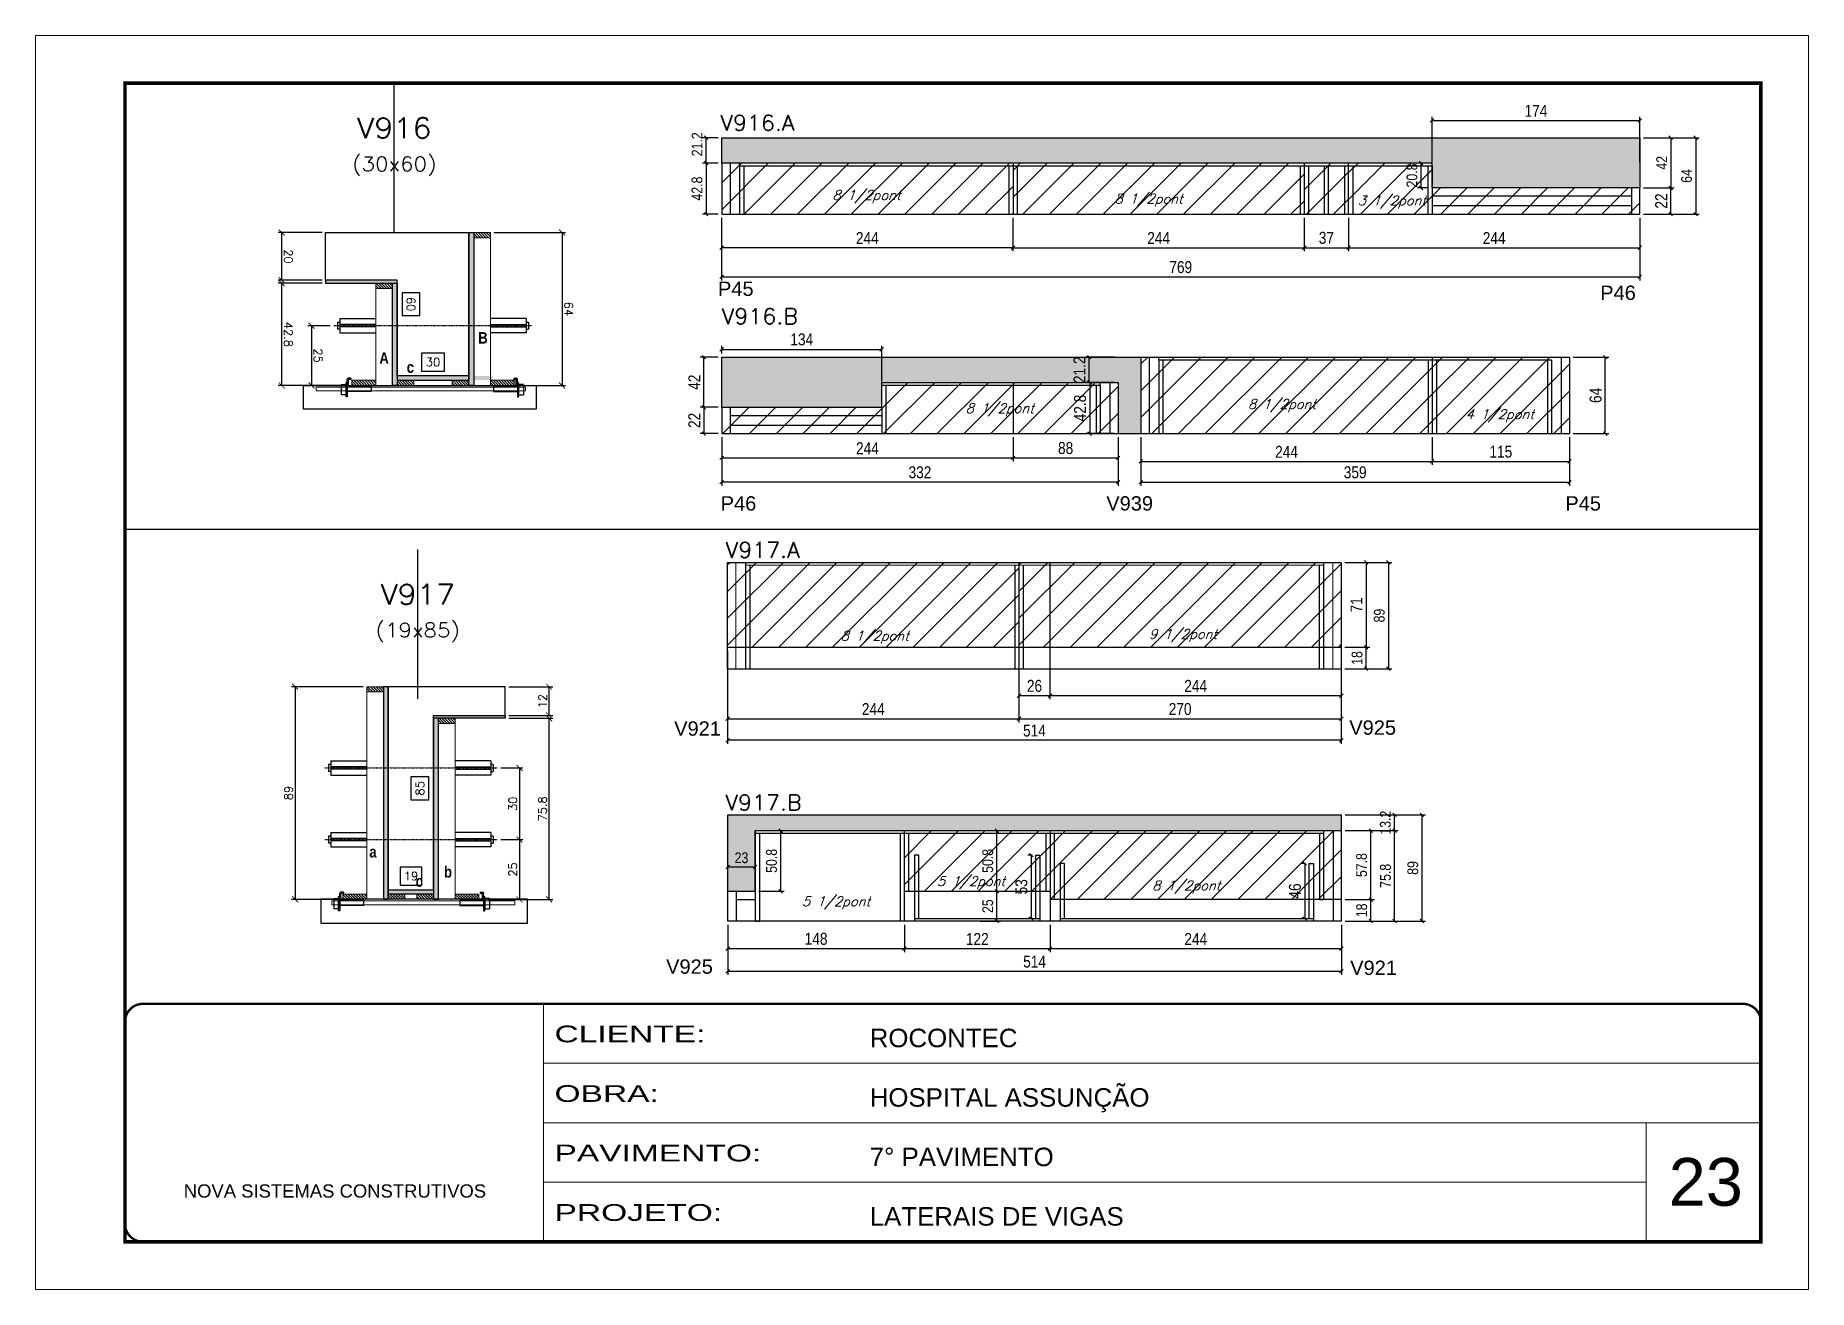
# Model space of a CAD drawing. Extents: x -20960 to -5926, y -2106 to 21915.
# Drawn here: x -9023 to -7538, y 15123 to 16173 of the extents above; entities that cross this region are included whole.
import ezdxf
from ezdxf.enums import TextEntityAlignment as Align

# ---------------------------------------------------------------- set-up
doc = ezdxf.new("R2010")
doc.units = 0
for name, pattern in [('CONTINUO', [0]), ('DASHED', [0.75, 0.5, -0.25]), ('HIDDEN', [0.375, 0.25, -0.125])]:
    doc.linetypes.add(name, pattern=pattern)
for name, color, linetype in [('5', 5, 'Continuous'), ('barrote', 251, 'Continuous'), ('COTA', 241, 'Continuous'), ('Cota Seção (2x)', 4, 'Continuous'), ('detalhes', 4, 'Continuous'), ('Painéis', 200, 'Continuous'), ('presilha', 1, 'Continuous'), ('Reaproveitamento', 251, 'Continuous'), ('SARR_2.2x7', 40, 'Continuous'), ('SARR_3.5x7', 81, 'Continuous'), ('TENSOR', 3, 'Continuous'), ('texto', 7, 'Continuous'), ('Texto de Titulo', 7, 'Continuous'), ('Texto Qtd Sarr', 242, 'Continuous')]:
    doc.layers.add(name, color=color, linetype=linetype)
for name, color, linetype, lineweight in [('CARIMBO', 255, 'Continuous', 9), ('CONCRETO', 251, 'Continuous', 25), ('Folhas', 255, 'Continuous', 9), ('Hachura', 251, 'Continuous', 9), ('Madeira', 126, 'Continuous', 18), ('Sarr 2.2x7', 40, 'Continuous', 9), ('SARRAFO DE PRESSAO', 251, 'DASHED', 9), ('SCO-___-LAJ', 2, 'Continuous', 0), ('Texto Seção', 7, 'Continuous', 15)]:
    doc.layers.add(name, color=color, linetype=linetype, lineweight=lineweight)
doc.styles.add('ARIAL', font='arial.ttf')
doc.styles.add('COTA TECNICA', font='techl___.ttf', dxfattribs={"height": 10})
doc.styles.add('COTA TECNICA-50', font='techl___.ttf', dxfattribs={"height": 9})
doc.styles.add('REGUA-120', font='ROMANS.shx', dxfattribs={"height": 15})
doc.styles.add('Romans', font='romans.shx')
doc.styles.get("Standard").update_dxf_attribs({"font": 'arial.ttf'})
doc.styles.add('TECNICA', font='techb___.ttf', dxfattribs={"height": 10})
doc.styles.add('Tecnologia', font='')
doc.styles.get('Tecnologia').set_extended_font_data('Forgotten Futurist')
doc.dimstyles.new('COTA PAINEL-50', dxfattribs={"dimtxt": 9, "dimasz": 3, "dimexe": 3, "dimexo": 3, "dimgap": 3, "dimtad": 1, "dimdec": 1, "dimzin": 12, "dimdsep": 46, "dimtxsty": 'COTA TECNICA-50', "dimblk1": 'OBLIQUE', "dimblk2": 'OBLIQUE', "dimsah": 1, "dimcen": 0.9, "dimclrd": 4, "dimclre": 4, "dimclrt": 240, "dimadec": 1, "dimazin": 3, "dimtfac": 1, "dimtdec": 1, "dimtmove": 0, "dimatfit": 3, "dimfxl": 1, "dimtolj": 1, "dimtzin": 12, "dimarcsym": 0})
doc.dimstyles.new('Cota Seção (2x)', dxfattribs={"dimtxt": 7, "dimasz": 5, "dimexe": 3, "dimexo": 3, "dimgap": 2, "dimtad": 3, "dimdec": 1, "dimlfac": 0.5, "dimzin": 12, "dimdsep": 46, "dimtxsty": 'Romans', "dimblk": 'ARCHTICK', "dimcen": 0, "dimclrd": 4, "dimclre": 4, "dimclrt": 1, "dimadec": 1, "dimazin": 3, "dimtfac": 1, "dimtdec": 1, "dimtmove": 0, "dimatfit": 3, "dimldrblk": 'OBLIQUE', "dimfxl": 1, "dimtolj": 1, "dimtzin": 12, "dimarcsym": 0})
doc.dimstyles.new('Cota Seção interna', dxfattribs={"dimtxt": 7, "dimasz": 6, "dimexe": 0.18, "dimexo": 2, "dimgap": -4, "dimtad": 3, "dimdec": 1, "dimlfac": 0.5, "dimzin": 12, "dimdsep": 46, "dimtxsty": 'Romans', "dimblk": 'ARCHTICK', "dimcen": 0.09, "dimse1": 1, "dimse2": 1, "dimsd1": 1, "dimsd2": 1, "dimclrd": 180, "dimclre": 5, "dimclrt": 1, "dimadec": 0, "dimazin": 3, "dimtfac": 1, "dimtdec": 1, "dimtofl": 0, "dimtmove": 0, "dimatfit": 3, "dimldrblk": 'ARCHTICK', "dimfxl": 1, "dimtolj": 1, "dimtzin": 0, "dimarcsym": 0})
doc.dimstyles.new('PAINEL', dxfattribs={"dimtxt": 10, "dimasz": 3, "dimexe": 3, "dimexo": 3, "dimgap": 3, "dimtad": 1, "dimdec": 1, "dimzin": 12, "dimdsep": 46, "dimtxsty": 'COTA TECNICA', "dimblk1": 'OBLIQUE', "dimblk2": 'OBLIQUE', "dimsah": 1, "dimcen": 0.9, "dimclrd": 4, "dimclre": 4, "dimclrt": 240, "dimadec": 1, "dimazin": 3, "dimtfac": 1, "dimtdec": 1, "dimtmove": 0, "dimatfit": 3, "dimfxl": 1, "dimtolj": 1, "dimtzin": 12, "dimarcsym": 0})
pattern_1 = [(45, (-147629.389, -15637.866), (-11.2253202, 11.2253202), [])]
pattern_2 = [(45, (3183.5, 0), (-11.22532, 11.22532), [])]
pattern_3 = [(45, (-137608.737, -16626.784), (-11.2253202, 11.2253202), [])]

msp = doc.modelspace()

# ---------------------------------------------------------------- texts
at = {"layer": '5', "linetype": 'Continuous'}
for s, rotation, p in [('P45', 0.00004, (-8451.87, 15954.46)), ('P46', 359.99996, (-7712.98, 15951.09)), ('P46', 359.99996, (-8449.64, 15774.75)), ('V939', 359.99996, (-8126.64, 15774.75)), ('P45', 359.99996, (-7742.14, 15774.75)), ('V921', 359.99996, (-8488.55, 15586.23)), ('V925', 359.99996, (-7923.12, 15587.01)), ('V925', 359.99996, (-8495.29, 15386.92)), ('V921', 359.99996, (-7922.36, 15385.88))]:
    msp.add_text(s, height=12, rotation=rotation, dxfattribs=at).set_placement(p)
at = {"layer": 'CARIMBO', "style": 'ARIAL'}
msp.add_text('23', height=40, dxfattribs=at).set_placement((-7655.64, 15192.66))
at = {"layer": 'COTA', "color": 1, "insert": (-8577, 15943.52), "char_height": 7, "attachment_point": 5, "rotation": 270.00099, "style": 'Romans'}
msp.add_mtext('\\A1;64', dxfattribs=at)
at = {"layer": 'detalhes', "style": 'TECNICA'}
for s, p in [('B', (-8652.64, 15914.55)), ('A', (-8735.47, 15897.7)), ('c', (-8712.55, 15890.01))]:
    msp.add_text(s, height=9.6, rotation=0.00099, dxfattribs=at).set_placement(p)
for s, p in [('a', (-8743.88, 15484.25)), ('b', (-8681.33, 15467.41)), ('c', (-8705.07, 15459.71))]:
    msp.add_text(s, height=9.6, dxfattribs=at).set_placement(p)
at = {"layer": 'texto', "color": 2, "char_height": 8, "attachment_point": 5, "style": 'Romans'}
for s, insert in [('{\\Q19;\\C256;8 1/2pont}', (-8327.5, 16037.55)), ('{\\Q19;\\C256;8 1/2pont}', (-8091.18, 16034.58)), ('{\\Q19;\\C256;3 1/2pont}', (-7887.42, 16033)), ('{\\Q19;\\C256;8 1/2pont}', (-8215.88, 15859.08)), ('{\\Q19;\\C256;8 1/2pont}', (-7979.5, 15862.55)), ('{\\Q19;\\C256;4 1/2pont}', (-7797.05, 15854.08)), ('{\\Q19;\\C256;8 1/2pont}', (-8320.59, 15668.64)), ('{\\Q19;\\C256;9 1/2pont}', (-8062.39, 15670.04)), ('{\\Q19;\\C256;5 1/2pont}', (-8239.93, 15463.09)), ('{\\Q19;\\C256;8 1/2pont}', (-8059.64, 15459.45)), ('{\\Q19;\\C256;5 1/2pont}', (-8352.95, 15446.27))]:
    msp.add_mtext(s, dxfattribs=dict(at, insert=insert))
at = {"layer": 'Texto Seção', "style": 'REGUA-120', "width": 1.05}
for s, p in [('V916.A', (-8449.82, 16092.87)), ('V916.B', (-8448.7, 15930.91)), ('V917.A', (-8445.42, 15735.28)), ('V917.B', (-8445.62, 15523.81))]:
    msp.add_text(s, height=13, dxfattribs=at).set_placement(p)

# ---------------------------------------------------------------- blocks, each defined once
blk = doc.blocks.new('9999999999')
at = {"color": 30, "linetype": 'CONTINUO'}
for p, q in [((98564.6, 34230.2), (98564.6, 34429.4)), ((98564.6, 34379.6), (99584, 34379.6)), ((98564.6, 34329.8), (99488, 34329.8)), ((99584, 34329.8), (99488, 34329.8)), ((99488, 34329.8), (99488, 34230.2)), ((98564.6, 34280), (99488, 34280))]:
    blk.add_line(p, q, dxfattribs=at)
at = {"color": 30, "linetype": 'CONTINUO', "const_width": 2}
blk.add_lwpolyline([(99584, 34230.2), (99584, 34414.4, 0.414214), (99569, 34429.4), (98229, 34429.4, 0.414214), (98214, 34414.4), (98214, 34245.2, 0.414214), (98229, 34230.2), (99584, 34230.2)], format="xyb", dxfattribs=at)
at = {"layer": 'Folhas'}
blk.add_lwpolyline([(98139, 34190.2), (99624, 34190.2), (99624, 35240.2), (98139, 35240.2)], close=True, dxfattribs=at)
at = {"layer": 'Folhas', "color": 30, "const_width": 3}
blk.add_lwpolyline([(98214, 34230.2), (99584, 34230.2), (99584, 35200.2), (98214, 35200.2)], close=True, dxfattribs=at)
at = {"color": 7, "linetype": 'Continuous', "ltscale": 5, "style": 'ARIAL'}
for s, height, p in [('ROCONTEC', 15.48, (98837.7, 34393.1)), ('HOSPITAL ASSUNÇÃO', 15.483, (98837.7, 34343.3)), ('7° PAVIMENTO', 15.483, (98837.7, 34293.5)), ('NOVA SISTEMAS CONSTRUTIVOS', 11.059, (98263.2, 34267.2)), ('LATERAIS DE VIGAS', 15.483, (98837.7, 34243.7))]:
    blk.add_text(s, height=height, dxfattribs=at).set_placement(p)
at = {"layer": 'Folhas', "color": 7, "style": 'Tecnologia', "width": 1.5}
for s, p in [('CLIENTE:', (98573.7, 34397.2)), ('OBRA:', (98573.7, 34347.3)), ('PAVIMENTO:', (98573.7, 34297.5)), ('PROJETO:', (98573.7, 34247.7))]:
    blk.add_text(s, height=14, dxfattribs=at).set_placement(p)
blk = doc.blocks.new('_Oblique')
at = {"color": 0, "linetype": 'ByBlock', "lineweight": -2}
blk.add_line((-0.5, -0.5), (0.5, 0.5), dxfattribs=at)
blk = doc.blocks.new('*D397')
at = {"layer": 'COTA', "color": 4, "linetype": 'ByBlock', "lineweight": -2, "transparency": 16777216}
for p, q in [((-7676.8, 16044.9), (-7650.9, 16044.9)), ((-7653.9, 16022.9), (-7653.9, 16044.9)), ((-7676.8, 16022.9), (-7650.9, 16022.9))]:
    blk.add_line(p, q, dxfattribs=at)
at = {"layer": 'Defpoints', "color": 0, "linetype": 'ByBlock', "transparency": 16777216}
for p in [(-7679.8, 16044.9), (-7653.9, 16044.9), (-7679.8, 16022.9)]:
    blk.add_point(p, dxfattribs=at)
at = {"layer": 'COTA', "color": 4, "linetype": 'ByBlock', "lineweight": -2, "transparency": 16777216, "xscale": 3, "yscale": 3, "zscale": 3}
for p, rotation in [((-7653.9, 16044.9), 90), ((-7653.9, 16022.9), 270)]:
    blk.add_blockref('_Oblique', p, dxfattribs=dict(at, rotation=rotation))
at = {"layer": 'COTA', "color": 240, "linetype": 'ByBlock', "transparency": 16777216, "insert": (-7661.9, 16033.9), "char_height": 10, "attachment_point": 5, "rotation": 90, "style": 'COTA TECNICA'}
blk.add_mtext('\\A1;22', dxfattribs=at)
blk = doc.blocks.new('*D398')
at = {"layer": 'COTA', "color": 4, "linetype": 'ByBlock', "lineweight": -2, "transparency": 16777216}
for p, q in [((-8448.8, 16019.9), (-8448.8, 15991.8)), ((-8204.8, 16019.9), (-8204.8, 15991.8)), ((-8204.8, 15994.8), (-8448.8, 15994.8))]:
    blk.add_line(p, q, dxfattribs=at)
at = {"layer": 'Defpoints', "color": 0, "linetype": 'ByBlock', "transparency": 16777216}
for p in [(-8448.8, 16022.9), (-8204.8, 16022.9), (-8448.8, 15994.8)]:
    blk.add_point(p, dxfattribs=at)
at = {"layer": 'COTA', "color": 4, "linetype": 'ByBlock', "lineweight": -2, "transparency": 16777216, "xscale": 3, "yscale": 3, "zscale": 3, "rotation": 180}
blk.add_blockref('_Oblique', (-8448.8, 15994.8), dxfattribs=at)
at = {"layer": 'COTA', "color": 4, "linetype": 'ByBlock', "lineweight": -2, "transparency": 16777216, "xscale": 3, "yscale": 3, "zscale": 3}
blk.add_blockref('_Oblique', (-8204.8, 15994.8), dxfattribs=at)
at = {"layer": 'COTA', "color": 240, "linetype": 'ByBlock', "transparency": 16777216, "insert": (-8326.8, 16002.9), "char_height": 10, "attachment_point": 5, "style": 'COTA TECNICA'}
blk.add_mtext('\\A1;244', dxfattribs=at)
blk = doc.blocks.new('*D399')
at = {"layer": 'COTA', "color": 4, "linetype": 'ByBlock', "lineweight": -2, "transparency": 16777216}
for p, q in [((-8204.8, 16019.9), (-8204.8, 15991.8)), ((-7960.8, 16019.9), (-7960.8, 15991.8)), ((-8204.8, 15994.8), (-7960.8, 15994.8))]:
    blk.add_line(p, q, dxfattribs=at)
at = {"layer": 'Defpoints', "color": 0, "linetype": 'ByBlock', "transparency": 16777216}
for p in [(-8204.8, 16022.9), (-7960.8, 16022.9), (-7960.8, 15994.8)]:
    blk.add_point(p, dxfattribs=at)
at = {"layer": 'COTA', "color": 4, "linetype": 'ByBlock', "lineweight": -2, "transparency": 16777216, "xscale": 3, "yscale": 3, "zscale": 3, "rotation": 180}
blk.add_blockref('_Oblique', (-8204.8, 15994.8), dxfattribs=at)
at = {"layer": 'COTA', "color": 4, "linetype": 'ByBlock', "lineweight": -2, "transparency": 16777216, "xscale": 3, "yscale": 3, "zscale": 3}
blk.add_blockref('_Oblique', (-7960.8, 15994.8), dxfattribs=at)
at = {"layer": 'COTA', "color": 240, "linetype": 'ByBlock', "transparency": 16777216, "insert": (-8082.8, 16002.9), "char_height": 10, "attachment_point": 5, "style": 'COTA TECNICA'}
blk.add_mtext('\\A1;244', dxfattribs=at)
blk = doc.blocks.new('*D400')
at = {"layer": 'COTA', "color": 4, "linetype": 'ByBlock', "lineweight": -2, "transparency": 16777216}
for p, q in [((-7960.8, 16019.9), (-7960.8, 15991.8)), ((-7923.8, 16019.9), (-7923.8, 15991.8)), ((-7960.8, 15994.8), (-7923.8, 15994.8))]:
    blk.add_line(p, q, dxfattribs=at)
at = {"layer": 'Defpoints', "color": 0, "linetype": 'ByBlock', "transparency": 16777216}
for p in [(-7960.8, 16022.9), (-7923.8, 16022.9), (-7923.8, 15994.8)]:
    blk.add_point(p, dxfattribs=at)
at = {"layer": 'COTA', "color": 4, "linetype": 'ByBlock', "lineweight": -2, "transparency": 16777216, "xscale": 3, "yscale": 3, "zscale": 3, "rotation": 180}
blk.add_blockref('_Oblique', (-7960.8, 15994.8), dxfattribs=at)
at = {"layer": 'COTA', "color": 4, "linetype": 'ByBlock', "lineweight": -2, "transparency": 16777216, "xscale": 3, "yscale": 3, "zscale": 3}
blk.add_blockref('_Oblique', (-7923.8, 15994.8), dxfattribs=at)
at = {"layer": 'COTA', "color": 240, "linetype": 'ByBlock', "transparency": 16777216, "insert": (-7942.3, 16003), "char_height": 10, "attachment_point": 5, "style": 'COTA TECNICA'}
blk.add_mtext('\\A1;37', dxfattribs=at)
blk = doc.blocks.new('*D401')
at = {"layer": 'COTA', "color": 4, "linetype": 'ByBlock', "lineweight": -2, "transparency": 16777216}
for p, q in [((-8448.8, 16019.9), (-8448.8, 15967.4)), ((-7679.8, 16019.9), (-7679.8, 15967.4)), ((-8448.8, 15970.4), (-7679.8, 15970.4))]:
    blk.add_line(p, q, dxfattribs=at)
at = {"layer": 'Defpoints', "color": 0, "linetype": 'ByBlock', "transparency": 16777216}
for p in [(-8448.8, 16022.9), (-7679.8, 16022.9), (-7679.8, 15970.4)]:
    blk.add_point(p, dxfattribs=at)
at = {"layer": 'COTA', "color": 4, "linetype": 'ByBlock', "lineweight": -2, "transparency": 16777216, "xscale": 3, "yscale": 3, "zscale": 3, "rotation": 180}
blk.add_blockref('_Oblique', (-8448.8, 15970.4), dxfattribs=at)
at = {"layer": 'COTA', "color": 4, "linetype": 'ByBlock', "lineweight": -2, "transparency": 16777216, "xscale": 3, "yscale": 3, "zscale": 3}
blk.add_blockref('_Oblique', (-7679.8, 15970.4), dxfattribs=at)
at = {"layer": 'COTA', "color": 240, "linetype": 'ByBlock', "transparency": 16777216, "insert": (-8064.3, 15978.5), "char_height": 10, "attachment_point": 5, "style": 'COTA TECNICA'}
blk.add_mtext('\\A1;769', dxfattribs=at)
blk = doc.blocks.new('*D402')
at = {"layer": 'COTA', "color": 4, "linetype": 'ByBlock', "lineweight": -2, "transparency": 16777216}
for p, q in [((-7856.8, 16065.7), (-7866, 16065.7)), ((-7863, 16044.9), (-7863, 16065.7)), ((-7856.8, 16044.9), (-7866, 16044.9))]:
    blk.add_line(p, q, dxfattribs=at)
at = {"layer": 'Defpoints', "color": 0, "linetype": 'ByBlock', "transparency": 16777216}
for p in [(-7863, 16065.7), (-7853.8, 16065.7), (-7853.8, 16044.9)]:
    blk.add_point(p, dxfattribs=at)
at = {"layer": 'COTA', "color": 4, "linetype": 'ByBlock', "lineweight": -2, "transparency": 16777216, "xscale": 3, "yscale": 3, "zscale": 3}
for p, rotation in [((-7863, 16065.7), 90), ((-7863, 16044.9), 270)]:
    blk.add_blockref('_Oblique', p, dxfattribs=dict(at, rotation=rotation))
at = {"layer": 'COTA', "color": 240, "linetype": 'ByBlock', "transparency": 16777216, "insert": (-7870.6, 16055.3), "char_height": 9, "attachment_point": 5, "rotation": 90, "style": 'COTA TECNICA-50'}
blk.add_mtext('\\A1;20.8', dxfattribs=at)
blk = doc.blocks.new('*D403')
at = {"layer": 'COTA', "color": 4, "linetype": 'ByBlock', "lineweight": -2, "transparency": 16777216}
for p, q in [((-7676.8, 16086.9), (-7650.9, 16086.9)), ((-7653.9, 16086.9), (-7653.9, 16044.9)), ((-7676.8, 16044.9), (-7650.9, 16044.9))]:
    blk.add_line(p, q, dxfattribs=at)
at = {"layer": 'Defpoints', "color": 0, "linetype": 'ByBlock', "transparency": 16777216}
for p in [(-7679.8, 16086.9), (-7679.8, 16044.9), (-7653.9, 16044.9)]:
    blk.add_point(p, dxfattribs=at)
at = {"layer": 'COTA', "color": 4, "linetype": 'ByBlock', "lineweight": -2, "transparency": 16777216, "xscale": 3, "yscale": 3, "zscale": 3}
for p, rotation in [((-7653.9, 16086.9), 90), ((-7653.9, 16044.9), 270)]:
    blk.add_blockref('_Oblique', p, dxfattribs=dict(at, rotation=rotation))
at = {"layer": 'COTA', "color": 240, "linetype": 'ByBlock', "transparency": 16777216, "insert": (-7661.5, 16065.9), "char_height": 9, "attachment_point": 5, "rotation": 90, "style": 'COTA TECNICA-50'}
blk.add_mtext('\\A1;42', dxfattribs=at)
blk = doc.blocks.new('*D374')
at = {"layer": 'COTA', "color": 4, "linetype": 'ByBlock', "lineweight": -2, "transparency": 16777216}
for p, q in [((-7676.8, 16086.9), (-7630, 16086.9)), ((-7633, 16086.9), (-7633, 16022.9)), ((-7676.8, 16022.9), (-7630, 16022.9))]:
    blk.add_line(p, q, dxfattribs=at)
at = {"layer": 'Defpoints', "color": 0, "linetype": 'ByBlock', "transparency": 16777216}
for p in [(-7679.8, 16086.9), (-7679.8, 16022.9), (-7633, 16022.9)]:
    blk.add_point(p, dxfattribs=at)
at = {"layer": 'COTA', "color": 4, "linetype": 'ByBlock', "lineweight": -2, "transparency": 16777216, "xscale": 3, "yscale": 3, "zscale": 3}
for p, rotation in [((-7633, 16086.9), 90), ((-7633, 16022.9), 270)]:
    blk.add_blockref('_Oblique', p, dxfattribs=dict(at, rotation=rotation))
at = {"layer": 'COTA', "color": 240, "linetype": 'ByBlock', "transparency": 16777216, "insert": (-7640.6, 16054.9), "char_height": 9, "attachment_point": 5, "rotation": 90, "style": 'COTA TECNICA-50'}
blk.add_mtext('\\A1;64', dxfattribs=at)
blk = doc.blocks.new('*D404')
at = {"layer": 'COTA', "color": 4, "linetype": 'ByBlock', "lineweight": -2, "transparency": 16777216}
for p, q in [((-8451.8, 16065.7), (-8464.8, 16065.7)), ((-8461.8, 16065.7), (-8461.8, 16022.9)), ((-8451.8, 16022.9), (-8464.8, 16022.9))]:
    blk.add_line(p, q, dxfattribs=at)
at = {"layer": 'Defpoints', "color": 0, "linetype": 'ByBlock', "transparency": 16777216}
for p in [(-8448.8, 16065.7), (-8461.8, 16022.9), (-8448.8, 16022.9)]:
    blk.add_point(p, dxfattribs=at)
at = {"layer": 'COTA', "color": 4, "linetype": 'ByBlock', "lineweight": -2, "transparency": 16777216, "xscale": 3, "yscale": 3, "zscale": 3}
for p, rotation in [((-8461.8, 16065.7), 90), ((-8461.8, 16022.9), 270)]:
    blk.add_blockref('_Oblique', p, dxfattribs=dict(at, rotation=rotation))
at = {"layer": 'COTA', "color": 240, "linetype": 'ByBlock', "transparency": 16777216, "insert": (-8469.4, 16044.3), "char_height": 9, "attachment_point": 5, "rotation": 90, "style": 'COTA TECNICA-50'}
blk.add_mtext('\\A1;42.8', dxfattribs=at)
blk = doc.blocks.new('*D405')
at = {"layer": 'COTA', "color": 4, "linetype": 'ByBlock', "lineweight": -2, "transparency": 16777216}
for p, q in [((-8451.8, 16086.9), (-8464.8, 16086.9)), ((-8461.8, 16065.7), (-8461.8, 16086.9)), ((-8451.8, 16065.7), (-8464.8, 16065.7))]:
    blk.add_line(p, q, dxfattribs=at)
at = {"layer": 'Defpoints', "color": 0, "linetype": 'ByBlock', "transparency": 16777216}
for p in [(-8461.8, 16086.9), (-8448.8, 16086.9), (-8448.8, 16065.7)]:
    blk.add_point(p, dxfattribs=at)
at = {"layer": 'COTA', "color": 4, "linetype": 'ByBlock', "lineweight": -2, "transparency": 16777216, "xscale": 3, "yscale": 3, "zscale": 3}
for p, rotation in [((-8461.8, 16086.9), 90), ((-8461.8, 16065.7), 270)]:
    blk.add_blockref('_Oblique', p, dxfattribs=dict(at, rotation=rotation))
at = {"layer": 'COTA', "color": 240, "linetype": 'ByBlock', "transparency": 16777216, "insert": (-8469.4, 16081.4), "char_height": 9, "attachment_point": 5, "rotation": 90, "style": 'COTA TECNICA-50'}
blk.add_mtext('\\A1;21.2', dxfattribs=at)
blk = doc.blocks.new('*D406')
at = {"layer": 'COTA', "color": 4, "lineweight": -2, "ltscale": 25, "transparency": 16777216}
for p, q in [((-7923.8, 16019.9), (-7923.8, 15991.8)), ((-7679.8, 16019.9), (-7679.8, 15991.8)), ((-7923.8, 15994.8), (-7679.8, 15994.8))]:
    blk.add_line(p, q, dxfattribs=at)
at = {"layer": 'Defpoints', "color": 0, "ltscale": 25, "transparency": 16777216}
for p in [(-7923.8, 16022.9), (-7679.8, 16022.9), (-7679.8, 15994.8)]:
    blk.add_point(p, dxfattribs=at)
at = {"layer": 'COTA', "color": 4, "lineweight": -2, "ltscale": 25, "transparency": 16777216, "xscale": 3, "yscale": 3, "zscale": 3, "rotation": 180}
blk.add_blockref('_Oblique', (-7923.8, 15994.8), dxfattribs=at)
at = {"layer": 'COTA', "color": 4, "lineweight": -2, "ltscale": 25, "transparency": 16777216, "xscale": 3, "yscale": 3, "zscale": 3}
blk.add_blockref('_Oblique', (-7679.8, 15994.8), dxfattribs=at)
at = {"layer": 'COTA', "color": 240, "ltscale": 25, "transparency": 16777216, "insert": (-7801.8, 16002.9), "char_height": 10, "attachment_point": 5, "style": 'COTA TECNICA'}
blk.add_mtext('\\A1;244', dxfattribs=at)
blk = doc.blocks.new('*D407')
at = {"layer": 'COTA', "color": 4, "lineweight": -2, "ltscale": 25, "transparency": 16777216}
for p, q in [((-7853.8, 16066.5), (-7853.8, 16104.3)), ((-7853.8, 16101.3), (-7679.8, 16101.3)), ((-7679.8, 16066.5), (-7679.8, 16104.3))]:
    blk.add_line(p, q, dxfattribs=at)
at = {"layer": 'Defpoints', "color": 0, "ltscale": 25, "transparency": 16777216}
for p in [(-7679.8, 16101.3), (-7853.8, 16063.5), (-7679.8, 16063.5)]:
    blk.add_point(p, dxfattribs=at)
at = {"layer": 'COTA', "color": 4, "lineweight": -2, "ltscale": 25, "transparency": 16777216, "xscale": 3, "yscale": 3, "zscale": 3, "rotation": 180}
blk.add_blockref('_Oblique', (-7853.8, 16101.3), dxfattribs=at)
at = {"layer": 'COTA', "color": 4, "lineweight": -2, "ltscale": 25, "transparency": 16777216, "xscale": 3, "yscale": 3, "zscale": 3}
blk.add_blockref('_Oblique', (-7679.8, 16101.3), dxfattribs=at)
at = {"layer": 'COTA', "color": 240, "ltscale": 25, "transparency": 16777216, "insert": (-7766.8, 16109.4), "char_height": 10, "attachment_point": 5, "style": 'COTA TECNICA'}
blk.add_mtext('\\A1;174', dxfattribs=at)
blk = doc.blocks.new('titulo1')
at = {"layer": 'Defpoints', "color": 252, "linetype": 'HIDDEN', "ltscale": 2}
blk.add_line((0, 0), (0, 125), dxfattribs=at)
at = {"layer": 'Defpoints', "style": 'Romans', "oblique": 15}
blk.add_attdef('FOLHA', text='', height=10, dxfattribs=at).set_placement((0, 15.6), align=Align.MIDDLE_CENTER)
at = {"layer": 'Texto Qtd Sarr', "color": 3, "style": 'Romans', "oblique": 15}
for tag, height, p in [('TITULO', 17, (0, 71.4)), ('SEÇÃO', 12, (0, 41.5))]:
    blk.add_attdef(tag, text='', height=height, dxfattribs=at).set_placement(p, align=Align.MIDDLE_CENTER)
blk = doc.blocks.new('_ArchTick')
at = {"color": 0, "linetype": 'ByBlock', "const_width": 0.15}
blk.add_lwpolyline([(-0.5, -0.5), (0.5, 0.5)], dxfattribs=at)
blk = doc.blocks.new('*D375')
at = {"layer": 'COTA', "color": 4, "lineweight": -2, "transparency": 16777216}
for p, q in [((-8783.5, 15965.1), (-8820.2, 15965.1)), ((-8817.2, 15879.5), (-8817.2, 15965.1)), ((-8765.9, 15879.5), (-8820.2, 15879.5))]:
    blk.add_line(p, q, dxfattribs=at)
at = {"layer": 'Defpoints', "color": 0, "transparency": 16777216}
for p in [(-8817.2, 15965.1), (-8780.5, 15965.1), (-8762.9, 15879.5)]:
    blk.add_point(p, dxfattribs=at)
at = {"layer": 'COTA', "color": 4, "lineweight": -2, "transparency": 16777216, "xscale": 5, "yscale": 5, "zscale": 5}
for p, rotation in [((-8817.2, 15965.1), 90.00098738421937), ((-8817.2, 15879.5), 270.0009873842193)]:
    blk.add_blockref('_ArchTick', p, dxfattribs=dict(at, rotation=rotation))
at = {"layer": 'COTA', "color": 1, "transparency": 16777216, "insert": (-8811.7, 15922.3), "char_height": 7, "attachment_point": 5, "rotation": 270.001, "style": 'Romans'}
blk.add_mtext('\\A1;42.8', dxfattribs=at)
blk = doc.blocks.new('*D376')
at = {"layer": 'COTA', "color": 4, "lineweight": -2, "transparency": 16777216}
for p, q in [((-8783.5, 16007.5), (-8820.2, 16007.5)), ((-8817.2, 15967.5), (-8817.2, 16007.5)), ((-8783.5, 15967.5), (-8820.2, 15967.5))]:
    blk.add_line(p, q, dxfattribs=at)
at = {"layer": 'Defpoints', "color": 0, "transparency": 16777216}
for p in [(-8817.2, 16007.5), (-8780.5, 16007.5), (-8780.5, 15967.5)]:
    blk.add_point(p, dxfattribs=at)
at = {"layer": 'COTA', "color": 4, "lineweight": -2, "transparency": 16777216, "xscale": 5, "yscale": 5, "zscale": 5}
for p, rotation in [((-8817.2, 16007.5), 90.00098738421937), ((-8817.2, 15967.5), 270.0009873842193)]:
    blk.add_blockref('_ArchTick', p, dxfattribs=dict(at, rotation=rotation))
at = {"layer": 'COTA', "color": 1, "transparency": 16777216, "insert": (-8811.7, 15987.5), "char_height": 7, "attachment_point": 5, "rotation": 270.001, "style": 'Romans'}
blk.add_mtext('\\A1;20', dxfattribs=at)
blk = doc.blocks.new('*D377')
at = {"layer": 'Cota Seção (2x)', "color": 180, "lineweight": -2, "transparency": 16777216}
for p, q in [((-8716.5, 15957), (-8716.5, 15938)), ((-8701.5, 15957), (-8716.5, 15957)), ((-8701.5, 15938), (-8701.5, 15957)), ((-8716.5, 15938), (-8701.5, 15938))]:
    blk.add_line(p, q, dxfattribs=at)
at = {"layer": 'Defpoints', "color": 0, "transparency": 16777216}
for p in [(-8720.5, 16007.5), (-8720.5, 16007.5), (-8720.5, 15887.5)]:
    blk.add_point(p, dxfattribs=at)
at = {"layer": 'Cota Seção (2x)', "color": 1, "transparency": 16777216, "insert": (-8709, 15947.5), "char_height": 7, "attachment_point": 5, "rotation": 270.001, "style": 'Romans'}
blk.add_mtext('\\A1;60', dxfattribs=at)
blk = doc.blocks.new('PRESILHA METÁLICA 1')
at = {"layer": 'presilha'}
for p, q in [((0, 13), (6, 13)), ((0, 13), (0, 0)), ((6, 0), (0, 0)), ((6, 15.5), (7.5, 15.5)), ((6, -2.5), (6, 15.5)), ((6, 13), (6, 0)), ((7.5, 10.6), (7.5, 19.9)), ((7.5, 15.5), (7.5, -2.5)), ((37.5, 4.1), (7.5, 4.1)), ((12, 21), (8.6, 21)), ((9, 11.6), (9, 18.9)), ((12, 19.5), (9.6, 19.5)), ((37.5, 11), (9.6, 11)), ((12, 21), (12, 19.5)), ((37.5, 11), (37.5, 4.1)), ((7.5, -2.5), (6, -2.5))]:
    blk.add_line(p, q, dxfattribs=at)
for centre, radius, start, end in [((8.6, 19.9), 1.14, 90, 180), ((9.6, 18.9), 0.57, 90, 180), ((9.6, 11.6), 0.57, 180, 270)]:
    blk.add_arc(centre, radius, start, end, dxfattribs=at)
blk = doc.blocks.new('*D408')
at = {"layer": 'COTA', "color": 4, "lineweight": -2, "transparency": 16777216}
for p, q in [((-8776.8, 15929.5), (-8795.3, 15929.5)), ((-8792.3, 15929.5), (-8792.3, 15879.5)), ((-8776.8, 15879.5), (-8795.3, 15879.5))]:
    blk.add_line(p, q, dxfattribs=at)
at = {"layer": 'Defpoints', "color": 0, "transparency": 16777216}
for p in [(-8773.8, 15929.5), (-8792.3, 15879.5), (-8773.8, 15879.5)]:
    blk.add_point(p, dxfattribs=at)
at = {"layer": 'COTA', "color": 4, "lineweight": -2, "transparency": 16777216, "xscale": 5, "yscale": 5, "zscale": 5}
for p, rotation in [((-8792.3, 15929.5), 90.00098738421937), ((-8792.3, 15879.5), 270.0009873842193)]:
    blk.add_blockref('_ArchTick', p, dxfattribs=dict(at, rotation=rotation))
at = {"layer": 'COTA', "color": 1, "transparency": 16777216, "insert": (-8786.8, 15904.5), "char_height": 7, "attachment_point": 5, "rotation": 270.001, "style": 'Romans'}
blk.add_mtext('\\A1;25', dxfattribs=at)
blk = doc.blocks.new('*D409')
at = {"layer": 'Cota Seção (2x)', "color": 180, "lineweight": -2, "transparency": 16777216}
for p, q in [((-8680.8, 15906.5), (-8700.1, 15906.5)), ((-8700.1, 15906.5), (-8700.1, 15891.5)), ((-8680.8, 15891.5), (-8680.8, 15906.5)), ((-8700.1, 15891.5), (-8680.8, 15891.5))]:
    blk.add_line(p, q, dxfattribs=at)
at = {"layer": 'Defpoints', "color": 0, "transparency": 16777216}
for p in [(-8720.5, 15887.5), (-8660.5, 15887.5), (-8660.5, 15887.5)]:
    blk.add_point(p, dxfattribs=at)
at = {"layer": 'Cota Seção (2x)', "color": 1, "transparency": 16777216, "insert": (-8690.5, 15899), "char_height": 7, "attachment_point": 5, "style": 'Romans'}
blk.add_mtext('\\A1;30', dxfattribs=at)
blk = doc.blocks.new('*D394')
at = {"layer": 'COTA', "color": 4, "lineweight": -2, "transparency": 16777216}
for p, q in [((-8627, 15600.8), (-8590.3, 15600.8)), ((-8593.3, 15449.2), (-8593.3, 15600.8)), ((-8644.6, 15449.2), (-8590.3, 15449.2))]:
    blk.add_line(p, q, dxfattribs=at)
at = {"layer": 'Defpoints', "color": 0, "transparency": 16777216}
for p in [(-8630, 15600.8), (-8593.3, 15600.8), (-8647.6, 15449.2)]:
    blk.add_point(p, dxfattribs=at)
at = {"layer": 'COTA', "color": 4, "lineweight": -2, "transparency": 16777216, "xscale": 5, "yscale": 5, "zscale": 5}
for p, rotation in [((-8593.3, 15600.8), 90), ((-8593.3, 15449.2), 270)]:
    blk.add_blockref('_ArchTick', p, dxfattribs=dict(at, rotation=rotation))
at = {"layer": 'COTA', "color": 1, "transparency": 16777216, "insert": (-8598.8, 15525), "char_height": 7, "attachment_point": 5, "rotation": 90, "style": 'Romans'}
blk.add_mtext('\\A1;75.8', dxfattribs=at)
blk = doc.blocks.new('*D395')
at = {"layer": 'COTA', "color": 4, "lineweight": -2, "transparency": 16777216}
for p, q in [((-8627, 15627.2), (-8590.3, 15627.2)), ((-8593.3, 15603.2), (-8593.3, 15627.2)), ((-8627, 15603.2), (-8590.3, 15603.2))]:
    blk.add_line(p, q, dxfattribs=at)
at = {"layer": 'Defpoints', "color": 0, "transparency": 16777216}
for p in [(-8630, 15627.2), (-8593.3, 15627.2), (-8630, 15603.2)]:
    blk.add_point(p, dxfattribs=at)
at = {"layer": 'COTA', "color": 4, "lineweight": -2, "transparency": 16777216, "xscale": 5, "yscale": 5, "zscale": 5}
for p, rotation in [((-8593.3, 15627.2), 90), ((-8593.3, 15603.2), 270)]:
    blk.add_blockref('_ArchTick', p, dxfattribs=dict(at, rotation=rotation))
at = {"layer": 'COTA', "color": 1, "transparency": 16777216, "insert": (-8598.8, 15615.2), "char_height": 7, "attachment_point": 5, "rotation": 90, "style": 'Romans'}
blk.add_mtext('\\A1;12', dxfattribs=at)
blk = doc.blocks.new('*D396')
at = {"layer": 'Cota Seção (2x)', "color": 180, "lineweight": -2, "transparency": 16777216}
for p, q in [((-8694, 15551.9), (-8709, 15551.9)), ((-8709, 15551.9), (-8709, 15532.6)), ((-8694, 15532.6), (-8694, 15551.9)), ((-8709, 15532.6), (-8694, 15532.6))]:
    blk.add_line(p, q, dxfattribs=at)
at = {"layer": 'Defpoints', "color": 0, "transparency": 16777216}
for p in [(-8690, 15627.2), (-8690, 15627.2), (-8690, 15457.2)]:
    blk.add_point(p, dxfattribs=at)
at = {"layer": 'Cota Seção (2x)', "color": 1, "transparency": 16777216, "insert": (-8701.5, 15542.2), "char_height": 7, "attachment_point": 5, "rotation": 90, "style": 'Romans'}
blk.add_mtext('\\A1;85', dxfattribs=at)
blk = doc.blocks.new('*D391')
at = {"layer": 'Cota Seção (2x)', "color": 180, "lineweight": -2, "transparency": 16777216}
for p, q in [((-8700, 15476.2), (-8718, 15476.2)), ((-8718, 15476.2), (-8718, 15461.2)), ((-8700, 15461.2), (-8700, 15476.2)), ((-8718, 15461.2), (-8700, 15461.2))]:
    blk.add_line(p, q, dxfattribs=at)
at = {"layer": 'Defpoints', "color": 0, "transparency": 16777216}
for p in [(-8728, 15449.2), (-8690, 15457.2), (-8690, 15449.2)]:
    blk.add_point(p, dxfattribs=at)
at = {"layer": 'Cota Seção (2x)', "color": 1, "transparency": 16777216, "insert": (-8709, 15468.7), "char_height": 7, "attachment_point": 5, "style": 'Romans'}
blk.add_mtext('\\A1;19', dxfattribs=at)
blk = doc.blocks.new('*D392')
at = {"layer": 'COTA', "color": 4, "lineweight": -2, "transparency": 16777216}
for p, q in [((-8749, 15627.2), (-8809, 15627.2)), ((-8806, 15627.2), (-8806, 15449.2)), ((-8749, 15449.2), (-8809, 15449.2))]:
    blk.add_line(p, q, dxfattribs=at)
at = {"layer": 'Defpoints', "color": 0, "transparency": 16777216}
for p in [(-8746, 15627.2), (-8806, 15449.2), (-8746, 15449.2)]:
    blk.add_point(p, dxfattribs=at)
at = {"layer": 'COTA', "color": 4, "lineweight": -2, "transparency": 16777216, "xscale": 5, "yscale": 5, "zscale": 5}
for p, rotation in [((-8806, 15627.2), 90), ((-8806, 15449.2), 270)]:
    blk.add_blockref('_ArchTick', p, dxfattribs=dict(at, rotation=rotation))
at = {"layer": 'COTA', "color": 1, "transparency": 16777216, "insert": (-8811.5, 15538.2), "char_height": 7, "attachment_point": 5, "rotation": 90, "style": 'Romans'}
blk.add_mtext('\\A1;89', dxfattribs=at)
blk = doc.blocks.new('*D393')
at = {"layer": 'COTA', "color": 4, "lineweight": -2, "transparency": 16777216}
for p, q in [((-8633.7, 15499.2), (-8615.2, 15499.2)), ((-8618.2, 15499.2), (-8618.2, 15449.2)), ((-8633.7, 15449.2), (-8615.2, 15449.2))]:
    blk.add_line(p, q, dxfattribs=at)
at = {"layer": 'Defpoints', "color": 0, "transparency": 16777216}
for p in [(-8636.7, 15499.2), (-8636.7, 15449.2), (-8618.2, 15449.2)]:
    blk.add_point(p, dxfattribs=at)
at = {"layer": 'COTA', "color": 4, "lineweight": -2, "transparency": 16777216, "xscale": 5, "yscale": 5, "zscale": 5}
for p, rotation in [((-8618.2, 15499.2), 90), ((-8618.2, 15449.2), 270)]:
    blk.add_blockref('_ArchTick', p, dxfattribs=dict(at, rotation=rotation))
at = {"layer": 'COTA', "color": 1, "transparency": 16777216, "insert": (-8623.7, 15474.2), "char_height": 7, "attachment_point": 5, "rotation": 90, "style": 'Romans'}
blk.add_mtext('\\A1;25', dxfattribs=at)
blk = doc.blocks.new('*D420')
at = {"layer": 'COTA', "color": 4, "linetype": 'ByBlock', "lineweight": -2, "transparency": 16777216}
for p, q in [((-8451.7, 15861.2), (-8466.7, 15861.2)), ((-8463.7, 15861.2), (-8463.7, 15839.2)), ((-8451.7, 15839.2), (-8466.7, 15839.2))]:
    blk.add_line(p, q, dxfattribs=at)
at = {"layer": 'Defpoints', "color": 0, "linetype": 'ByBlock', "transparency": 16777216}
for p in [(-8448.7, 15861.2), (-8463.7, 15839.2), (-8448.7, 15839.2)]:
    blk.add_point(p, dxfattribs=at)
at = {"layer": 'COTA', "color": 4, "linetype": 'ByBlock', "lineweight": -2, "transparency": 16777216, "xscale": 3, "yscale": 3, "zscale": 3}
for p, rotation in [((-8463.7, 15861.2), 90), ((-8463.7, 15839.2), 270)]:
    blk.add_blockref('_Oblique', p, dxfattribs=dict(at, rotation=rotation))
at = {"layer": 'COTA', "color": 240, "linetype": 'ByBlock', "transparency": 16777216, "insert": (-8471.7, 15850.2), "char_height": 10, "attachment_point": 5, "rotation": 90, "style": 'COTA TECNICA'}
blk.add_mtext('\\A1;22', dxfattribs=at)
blk = doc.blocks.new('*D421')
at = {"layer": 'COTA', "color": 4, "linetype": 'ByBlock', "lineweight": -2, "transparency": 16777216}
for p, q in [((-8119.7, 15882), (-8143.5, 15882)), ((-8140.5, 15882), (-8140.5, 15839.2)), ((-8119.7, 15839.2), (-8143.5, 15839.2))]:
    blk.add_line(p, q, dxfattribs=at)
at = {"layer": 'Defpoints', "color": 0, "linetype": 'ByBlock', "transparency": 16777216}
for p in [(-8116.7, 15882), (-8140.5, 15839.2), (-8116.7, 15839.2)]:
    blk.add_point(p, dxfattribs=at)
at = {"layer": 'COTA', "color": 4, "linetype": 'ByBlock', "lineweight": -2, "transparency": 16777216, "xscale": 3, "yscale": 3, "zscale": 3}
for p, rotation in [((-8140.5, 15882), 90), ((-8140.5, 15839.2), 270)]:
    blk.add_blockref('_Oblique', p, dxfattribs=dict(at, rotation=rotation))
at = {"layer": 'COTA', "color": 240, "linetype": 'ByBlock', "transparency": 16777216, "insert": (-8148.6, 15860.6), "char_height": 10, "attachment_point": 5, "rotation": 90, "style": 'COTA TECNICA'}
blk.add_mtext('\\A1;42.8', dxfattribs=at)
blk = doc.blocks.new('*D422')
at = {"layer": 'COTA', "color": 4, "linetype": 'ByBlock', "lineweight": -2, "transparency": 16777216}
for p, q in [((-8097.7, 15836.2), (-8097.7, 15812.9)), ((-7853.7, 15836.2), (-7853.7, 15812.9)), ((-8097.7, 15815.9), (-7853.7, 15815.9))]:
    blk.add_line(p, q, dxfattribs=at)
at = {"layer": 'Defpoints', "color": 0, "linetype": 'ByBlock', "transparency": 16777216}
for p in [(-8097.7, 15839.2), (-7853.7, 15839.2), (-7853.7, 15815.9)]:
    blk.add_point(p, dxfattribs=at)
at = {"layer": 'COTA', "color": 4, "linetype": 'ByBlock', "lineweight": -2, "transparency": 16777216, "xscale": 3, "yscale": 3, "zscale": 3, "rotation": 180}
blk.add_blockref('_Oblique', (-8097.7, 15815.9), dxfattribs=at)
at = {"layer": 'COTA', "color": 4, "linetype": 'ByBlock', "lineweight": -2, "transparency": 16777216, "xscale": 3, "yscale": 3, "zscale": 3}
blk.add_blockref('_Oblique', (-7853.7, 15815.9), dxfattribs=at)
at = {"layer": 'COTA', "color": 240, "linetype": 'ByBlock', "transparency": 16777216, "insert": (-7975.7, 15823.9), "char_height": 10, "attachment_point": 5, "style": 'COTA TECNICA'}
blk.add_mtext('\\A1;244', dxfattribs=at)
blk = doc.blocks.new('*D423')
at = {"layer": 'COTA', "color": 4, "linetype": 'ByBlock', "lineweight": -2, "transparency": 16777216}
for p, q in [((-7853.7, 15836.2), (-7853.7, 15812.9)), ((-7738.7, 15836.2), (-7738.7, 15812.9)), ((-7853.7, 15815.9), (-7738.7, 15815.9))]:
    blk.add_line(p, q, dxfattribs=at)
at = {"layer": 'Defpoints', "color": 0, "linetype": 'ByBlock', "transparency": 16777216}
for p in [(-7853.7, 15839.2), (-7738.7, 15839.2), (-7738.7, 15815.9)]:
    blk.add_point(p, dxfattribs=at)
at = {"layer": 'COTA', "color": 4, "linetype": 'ByBlock', "lineweight": -2, "transparency": 16777216, "xscale": 3, "yscale": 3, "zscale": 3, "rotation": 180}
blk.add_blockref('_Oblique', (-7853.7, 15815.9), dxfattribs=at)
at = {"layer": 'COTA', "color": 4, "linetype": 'ByBlock', "lineweight": -2, "transparency": 16777216, "xscale": 3, "yscale": 3, "zscale": 3}
blk.add_blockref('_Oblique', (-7738.7, 15815.9), dxfattribs=at)
at = {"layer": 'COTA', "color": 240, "linetype": 'ByBlock', "transparency": 16777216, "insert": (-7796.2, 15824), "char_height": 10, "attachment_point": 5, "style": 'COTA TECNICA'}
blk.add_mtext('\\A1;115', dxfattribs=at)
blk = doc.blocks.new('*D424')
at = {"layer": 'COTA', "color": 4, "linetype": 'ByBlock', "lineweight": -2, "transparency": 16777216}
for p, q in [((-8448.7, 15836.2), (-8448.7, 15795.5)), ((-8116.7, 15836.2), (-8116.7, 15795.5)), ((-8116.7, 15798.5), (-8448.7, 15798.5))]:
    blk.add_line(p, q, dxfattribs=at)
at = {"layer": 'Defpoints', "color": 0, "linetype": 'ByBlock', "transparency": 16777216}
for p in [(-8448.7, 15839.2), (-8116.7, 15839.2), (-8448.7, 15798.5)]:
    blk.add_point(p, dxfattribs=at)
at = {"layer": 'COTA', "color": 4, "linetype": 'ByBlock', "lineweight": -2, "transparency": 16777216, "xscale": 3, "yscale": 3, "zscale": 3, "rotation": 180}
blk.add_blockref('_Oblique', (-8448.7, 15798.5), dxfattribs=at)
at = {"layer": 'COTA', "color": 4, "linetype": 'ByBlock', "lineweight": -2, "transparency": 16777216, "xscale": 3, "yscale": 3, "zscale": 3}
blk.add_blockref('_Oblique', (-8116.7, 15798.5), dxfattribs=at)
at = {"layer": 'COTA', "color": 240, "linetype": 'ByBlock', "transparency": 16777216, "insert": (-8282.7, 15806.7), "char_height": 10, "attachment_point": 5, "style": 'COTA TECNICA'}
blk.add_mtext('\\A1;332', dxfattribs=at)
blk = doc.blocks.new('*D425')
at = {"layer": 'COTA', "color": 4, "linetype": 'ByBlock', "lineweight": -2, "transparency": 16777216}
for p, q in [((-8448.7, 15836.2), (-8448.7, 15815.9)), ((-8204.7, 15836.2), (-8204.7, 15815.9)), ((-8448.7, 15818.9), (-8204.7, 15818.9))]:
    blk.add_line(p, q, dxfattribs=at)
at = {"layer": 'Defpoints', "color": 0, "linetype": 'ByBlock', "transparency": 16777216}
for p in [(-8448.7, 15839.2), (-8204.7, 15839.2), (-8204.7, 15818.9)]:
    blk.add_point(p, dxfattribs=at)
at = {"layer": 'COTA', "color": 4, "linetype": 'ByBlock', "lineweight": -2, "transparency": 16777216, "xscale": 3, "yscale": 3, "zscale": 3, "rotation": 180}
blk.add_blockref('_Oblique', (-8448.7, 15818.9), dxfattribs=at)
at = {"layer": 'COTA', "color": 4, "linetype": 'ByBlock', "lineweight": -2, "transparency": 16777216, "xscale": 3, "yscale": 3, "zscale": 3}
blk.add_blockref('_Oblique', (-8204.7, 15818.9), dxfattribs=at)
at = {"layer": 'COTA', "color": 240, "linetype": 'ByBlock', "transparency": 16777216, "insert": (-8326.7, 15826.9), "char_height": 10, "attachment_point": 5, "style": 'COTA TECNICA'}
blk.add_mtext('\\A1;244', dxfattribs=at)
blk = doc.blocks.new('*D426')
at = {"layer": 'COTA', "color": 4, "linetype": 'ByBlock', "lineweight": -2, "transparency": 16777216}
for p, q in [((-8204.7, 15836.2), (-8204.7, 15815.9)), ((-8116.7, 15836.2), (-8116.7, 15815.9)), ((-8204.7, 15818.9), (-8116.7, 15818.9))]:
    blk.add_line(p, q, dxfattribs=at)
at = {"layer": 'Defpoints', "color": 0, "linetype": 'ByBlock', "transparency": 16777216}
for p in [(-8204.7, 15839.2), (-8116.7, 15839.2), (-8116.7, 15818.9)]:
    blk.add_point(p, dxfattribs=at)
at = {"layer": 'COTA', "color": 4, "linetype": 'ByBlock', "lineweight": -2, "transparency": 16777216, "xscale": 3, "yscale": 3, "zscale": 3, "rotation": 180}
blk.add_blockref('_Oblique', (-8204.7, 15818.9), dxfattribs=at)
at = {"layer": 'COTA', "color": 4, "linetype": 'ByBlock', "lineweight": -2, "transparency": 16777216, "xscale": 3, "yscale": 3, "zscale": 3}
blk.add_blockref('_Oblique', (-8116.7, 15818.9), dxfattribs=at)
at = {"layer": 'COTA', "color": 240, "linetype": 'ByBlock', "transparency": 16777216, "insert": (-8160.7, 15827), "char_height": 10, "attachment_point": 5, "style": 'COTA TECNICA'}
blk.add_mtext('\\A1;88', dxfattribs=at)
blk = doc.blocks.new('*D427')
at = {"layer": 'COTA', "color": 4, "linetype": 'ByBlock', "lineweight": -2, "transparency": 16777216}
for p, q in [((-7735.7, 15903.2), (-7705.7, 15903.2)), ((-7708.7, 15839.2), (-7708.7, 15903.2)), ((-7735.7, 15839.2), (-7705.7, 15839.2))]:
    blk.add_line(p, q, dxfattribs=at)
at = {"layer": 'Defpoints', "color": 0, "linetype": 'ByBlock', "transparency": 16777216}
for p in [(-7738.7, 15903.2), (-7708.7, 15903.2), (-7738.7, 15839.2)]:
    blk.add_point(p, dxfattribs=at)
at = {"layer": 'COTA', "color": 4, "linetype": 'ByBlock', "lineweight": -2, "transparency": 16777216, "xscale": 3, "yscale": 3, "zscale": 3}
for p, rotation in [((-7708.7, 15903.2), 90), ((-7708.7, 15839.2), 270)]:
    blk.add_blockref('_Oblique', p, dxfattribs=dict(at, rotation=rotation))
at = {"layer": 'COTA', "color": 240, "linetype": 'ByBlock', "transparency": 16777216, "insert": (-7716.8, 15871.2), "char_height": 10, "attachment_point": 5, "rotation": 90, "style": 'COTA TECNICA'}
blk.add_mtext('\\A1;64', dxfattribs=at)
blk = doc.blocks.new('*D428')
at = {"layer": 'COTA', "color": 4, "linetype": 'ByBlock', "lineweight": -2, "transparency": 16777216}
for p, q in [((-8448.7, 15906.2), (-8448.7, 15912.7)), ((-8448.7, 15909.7), (-8314.7, 15909.7)), ((-8314.7, 15882.8), (-8314.7, 15912.7))]:
    blk.add_line(p, q, dxfattribs=at)
at = {"layer": 'Defpoints', "color": 0, "linetype": 'ByBlock', "transparency": 16777216}
for p in [(-8314.7, 15909.7), (-8448.7, 15903.2), (-8314.7, 15879.8)]:
    blk.add_point(p, dxfattribs=at)
at = {"layer": 'COTA', "color": 4, "linetype": 'ByBlock', "lineweight": -2, "transparency": 16777216, "xscale": 3, "yscale": 3, "zscale": 3, "rotation": 180}
blk.add_blockref('_Oblique', (-8448.7, 15909.7), dxfattribs=at)
at = {"layer": 'COTA', "color": 4, "linetype": 'ByBlock', "lineweight": -2, "transparency": 16777216, "xscale": 3, "yscale": 3, "zscale": 3}
blk.add_blockref('_Oblique', (-8314.7, 15909.7), dxfattribs=at)
at = {"layer": 'COTA', "color": 240, "linetype": 'ByBlock', "transparency": 16777216, "insert": (-8381.7, 15918), "char_height": 10, "attachment_point": 5, "style": 'COTA TECNICA'}
blk.add_mtext('\\A1;134', dxfattribs=at)
blk = doc.blocks.new('*D429')
at = {"layer": 'COTA', "color": 4, "linetype": 'ByBlock', "lineweight": -2, "transparency": 16777216}
for p, q in [((-8451.7, 15903.2), (-8466.7, 15903.2)), ((-8463.7, 15861.2), (-8463.7, 15903.2)), ((-8451.7, 15861.2), (-8466.7, 15861.2))]:
    blk.add_line(p, q, dxfattribs=at)
at = {"layer": 'Defpoints', "color": 0, "linetype": 'ByBlock', "transparency": 16777216}
for p in [(-8463.7, 15903.2), (-8448.7, 15903.2), (-8448.7, 15861.2)]:
    blk.add_point(p, dxfattribs=at)
at = {"layer": 'COTA', "color": 4, "linetype": 'ByBlock', "lineweight": -2, "transparency": 16777216, "xscale": 3, "yscale": 3, "zscale": 3}
for p, rotation in [((-8463.7, 15903.2), 90), ((-8463.7, 15861.2), 270)]:
    blk.add_blockref('_Oblique', p, dxfattribs=dict(at, rotation=rotation))
at = {"layer": 'COTA', "color": 240, "linetype": 'ByBlock', "transparency": 16777216, "insert": (-8471.7, 15882.2), "char_height": 10, "attachment_point": 5, "rotation": 90, "style": 'COTA TECNICA'}
blk.add_mtext('\\A1;42', dxfattribs=at)
blk = doc.blocks.new('*D430')
at = {"layer": 'COTA', "color": 4, "linetype": 'ByBlock', "lineweight": -2, "transparency": 16777216}
for p, q in [((-8119.7, 15903.2), (-8144, 15903.2)), ((-8141, 15882), (-8141, 15903.2)), ((-8119.7, 15882), (-8144, 15882))]:
    blk.add_line(p, q, dxfattribs=at)
at = {"layer": 'Defpoints', "color": 0, "linetype": 'ByBlock', "transparency": 16777216}
for p in [(-8141, 15903.2), (-8116.7, 15903.2), (-8116.7, 15882)]:
    blk.add_point(p, dxfattribs=at)
at = {"layer": 'COTA', "color": 4, "linetype": 'ByBlock', "lineweight": -2, "transparency": 16777216, "xscale": 3, "yscale": 3, "zscale": 3}
for p, rotation in [((-8141, 15903.2), 90), ((-8141, 15882), 270)]:
    blk.add_blockref('_Oblique', p, dxfattribs=dict(at, rotation=rotation))
at = {"layer": 'COTA', "color": 240, "linetype": 'ByBlock', "transparency": 16777216, "insert": (-8149.1, 15892.6), "char_height": 10, "attachment_point": 5, "rotation": 90, "style": 'COTA TECNICA'}
blk.add_mtext('\\A1;21.2', dxfattribs=at)
blk = doc.blocks.new('*D431')
at = {"layer": 'COTA', "color": 4, "linetype": 'ByBlock', "lineweight": -2, "transparency": 16777216}
for p, q in [((-8097.7, 15836.2), (-8097.7, 15795.5)), ((-7738.7, 15836.2), (-7738.7, 15795.5)), ((-8097.7, 15798.5), (-7738.7, 15798.5))]:
    blk.add_line(p, q, dxfattribs=at)
at = {"layer": 'Defpoints', "color": 0, "linetype": 'ByBlock', "transparency": 16777216}
for p in [(-8097.7, 15839.2), (-7738.7, 15839.2), (-7738.7, 15798.5)]:
    blk.add_point(p, dxfattribs=at)
at = {"layer": 'COTA', "color": 4, "linetype": 'ByBlock', "lineweight": -2, "transparency": 16777216, "xscale": 3, "yscale": 3, "zscale": 3, "rotation": 180}
blk.add_blockref('_Oblique', (-8097.7, 15798.5), dxfattribs=at)
at = {"layer": 'COTA', "color": 4, "linetype": 'ByBlock', "lineweight": -2, "transparency": 16777216, "xscale": 3, "yscale": 3, "zscale": 3}
blk.add_blockref('_Oblique', (-7738.7, 15798.5), dxfattribs=at)
at = {"layer": 'COTA', "color": 240, "linetype": 'ByBlock', "transparency": 16777216, "insert": (-7918.2, 15806.7), "char_height": 10, "attachment_point": 5, "style": 'COTA TECNICA'}
blk.add_mtext('\\A1;359', dxfattribs=at)
blk = doc.blocks.new('*D386')
at = {"layer": 'COTA', "color": 4, "lineweight": -2, "ltscale": 25, "transparency": 16777216}
for p, q in [((-8443.8, 15657.3), (-8443.8, 15597.4)), ((-8199.8, 15646.3), (-8199.8, 15597.4)), ((-8443.8, 15600.4), (-8199.8, 15600.4))]:
    blk.add_line(p, q, dxfattribs=at)
at = {"layer": 'Defpoints', "color": 0, "ltscale": 25, "transparency": 16777216}
for p in [(-8443.8, 15660.3), (-8199.8, 15649.3), (-8199.8, 15600.4)]:
    blk.add_point(p, dxfattribs=at)
at = {"layer": 'COTA', "color": 4, "lineweight": -2, "ltscale": 25, "transparency": 16777216, "xscale": 3, "yscale": 3, "zscale": 3, "rotation": 180}
blk.add_blockref('_Oblique', (-8443.8, 15600.4), dxfattribs=at)
at = {"layer": 'COTA', "color": 4, "lineweight": -2, "ltscale": 25, "transparency": 16777216, "xscale": 3, "yscale": 3, "zscale": 3}
blk.add_blockref('_Oblique', (-8199.8, 15600.4), dxfattribs=at)
at = {"layer": 'COTA', "color": 240, "ltscale": 25, "transparency": 16777216, "insert": (-8321.8, 15608.5), "char_height": 10, "attachment_point": 5, "style": 'COTA TECNICA'}
blk.add_mtext('\\A1;244', dxfattribs=at)
blk = doc.blocks.new('*D387')
at = {"layer": 'COTA', "color": 4, "lineweight": -2, "ltscale": 25, "transparency": 16777216}
for p, q in [((-7929.8, 15657.3), (-7929.8, 15597.4)), ((-8199.8, 15646.3), (-8199.8, 15597.4)), ((-8199.8, 15600.4), (-7929.8, 15600.4))]:
    blk.add_line(p, q, dxfattribs=at)
at = {"layer": 'Defpoints', "color": 0, "ltscale": 25, "transparency": 16777216}
for p in [(-7929.8, 15660.3), (-8199.8, 15649.3), (-7929.8, 15600.4)]:
    blk.add_point(p, dxfattribs=at)
at = {"layer": 'COTA', "color": 4, "lineweight": -2, "ltscale": 25, "transparency": 16777216, "xscale": 3, "yscale": 3, "zscale": 3, "rotation": 180}
blk.add_blockref('_Oblique', (-8199.8, 15600.4), dxfattribs=at)
at = {"layer": 'COTA', "color": 4, "lineweight": -2, "ltscale": 25, "transparency": 16777216, "xscale": 3, "yscale": 3, "zscale": 3}
blk.add_blockref('_Oblique', (-7929.8, 15600.4), dxfattribs=at)
at = {"layer": 'COTA', "color": 240, "ltscale": 25, "transparency": 16777216, "insert": (-8064.8, 15608.5), "char_height": 10, "attachment_point": 5, "style": 'COTA TECNICA'}
blk.add_mtext('\\A1;270', dxfattribs=at)
blk = doc.blocks.new('*D432')
at = {"layer": 'COTA', "color": 4, "lineweight": -2, "ltscale": 25, "transparency": 16777216}
for p, q in [((-7926.8, 15731.3), (-7906, 15731.3)), ((-7909, 15731.3), (-7909, 15660.3)), ((-7926.8, 15660.3), (-7906, 15660.3))]:
    blk.add_line(p, q, dxfattribs=at)
at = {"layer": 'Defpoints', "color": 0, "ltscale": 25, "transparency": 16777216}
for p in [(-7929.8, 15731.3), (-7929.8, 15660.3), (-7909, 15660.3)]:
    blk.add_point(p, dxfattribs=at)
at = {"layer": 'COTA', "color": 4, "lineweight": -2, "ltscale": 25, "transparency": 16777216, "xscale": 3, "yscale": 3, "zscale": 3}
for p, rotation in [((-7909, 15731.3), 90), ((-7909, 15660.3), 270)]:
    blk.add_blockref('_Oblique', p, dxfattribs=dict(at, rotation=rotation))
at = {"layer": 'COTA', "color": 240, "ltscale": 25, "transparency": 16777216, "insert": (-7917.1, 15695.8), "char_height": 10, "attachment_point": 5, "rotation": 90, "style": 'COTA TECNICA'}
blk.add_mtext('\\A1;71', dxfattribs=at)
blk = doc.blocks.new('*D388')
at = {"layer": 'COTA', "color": 4, "lineweight": -2, "ltscale": 25, "transparency": 16777216}
for p, q in [((-8443.8, 15657.3), (-8443.8, 15579.4)), ((-7929.8, 15657.3), (-7929.8, 15579.4)), ((-7929.8, 15582.4), (-8443.8, 15582.4))]:
    blk.add_line(p, q, dxfattribs=at)
at = {"layer": 'Defpoints', "color": 0, "ltscale": 25, "transparency": 16777216}
for p in [(-8443.8, 15660.3), (-7929.8, 15660.3), (-8443.8, 15582.4)]:
    blk.add_point(p, dxfattribs=at)
at = {"layer": 'COTA', "color": 4, "lineweight": -2, "ltscale": 25, "transparency": 16777216, "xscale": 3, "yscale": 3, "zscale": 3, "rotation": 180}
blk.add_blockref('_Oblique', (-8443.8, 15582.4), dxfattribs=at)
at = {"layer": 'COTA', "color": 4, "lineweight": -2, "ltscale": 25, "transparency": 16777216, "xscale": 3, "yscale": 3, "zscale": 3}
blk.add_blockref('_Oblique', (-7929.8, 15582.4), dxfattribs=at)
at = {"layer": 'COTA', "color": 240, "ltscale": 25, "transparency": 16777216, "insert": (-8186.8, 15590.5), "char_height": 10, "attachment_point": 5, "style": 'COTA TECNICA'}
blk.add_mtext('\\A1;514', dxfattribs=at)
blk = doc.blocks.new('*D389')
at = {"layer": 'COTA', "color": 4, "lineweight": -2, "ltscale": 25, "transparency": 16777216}
for p, q in [((-8173.8, 15657.3), (-8173.8, 15616.8)), ((-8199.8, 15646.3), (-8199.8, 15616.8)), ((-8199.8, 15619.8), (-8173.8, 15619.8))]:
    blk.add_line(p, q, dxfattribs=at)
at = {"layer": 'Defpoints', "color": 0, "ltscale": 25, "transparency": 16777216}
for p in [(-8173.8, 15660.3), (-8199.8, 15649.3), (-8173.8, 15619.8)]:
    blk.add_point(p, dxfattribs=at)
at = {"layer": 'COTA', "color": 4, "lineweight": -2, "ltscale": 25, "transparency": 16777216, "xscale": 3, "yscale": 3, "zscale": 3, "rotation": 180}
blk.add_blockref('_Oblique', (-8199.8, 15619.8), dxfattribs=at)
at = {"layer": 'COTA', "color": 4, "lineweight": -2, "ltscale": 25, "transparency": 16777216, "xscale": 3, "yscale": 3, "zscale": 3}
blk.add_blockref('_Oblique', (-8173.8, 15619.8), dxfattribs=at)
at = {"layer": 'COTA', "color": 240, "ltscale": 25, "transparency": 16777216, "insert": (-8186.8, 15627.9), "char_height": 10, "attachment_point": 5, "style": 'COTA TECNICA'}
blk.add_mtext('\\A1;26', dxfattribs=at)
blk = doc.blocks.new('*D390')
at = {"layer": 'COTA', "color": 4, "lineweight": -2, "ltscale": 25, "transparency": 16777216}
for p, q in [((-8173.8, 15657.3), (-8173.8, 15616.8)), ((-7929.8, 15657.3), (-7929.8, 15616.8)), ((-8173.8, 15619.8), (-7929.8, 15619.8))]:
    blk.add_line(p, q, dxfattribs=at)
at = {"layer": 'Defpoints', "color": 0, "ltscale": 25, "transparency": 16777216}
for p in [(-8173.8, 15660.3), (-7929.8, 15660.3), (-7929.8, 15619.8)]:
    blk.add_point(p, dxfattribs=at)
at = {"layer": 'COTA', "color": 4, "lineweight": -2, "ltscale": 25, "transparency": 16777216, "xscale": 3, "yscale": 3, "zscale": 3, "rotation": 180}
blk.add_blockref('_Oblique', (-8173.8, 15619.8), dxfattribs=at)
at = {"layer": 'COTA', "color": 4, "lineweight": -2, "ltscale": 25, "transparency": 16777216, "xscale": 3, "yscale": 3, "zscale": 3}
blk.add_blockref('_Oblique', (-7929.8, 15619.8), dxfattribs=at)
at = {"layer": 'COTA', "color": 240, "ltscale": 25, "transparency": 16777216, "insert": (-8051.8, 15627.9), "char_height": 10, "attachment_point": 5, "style": 'COTA TECNICA'}
blk.add_mtext('\\A1;244', dxfattribs=at)
blk = doc.blocks.new('*D418')
at = {"layer": 'COTA', "color": 4, "lineweight": -2, "transparency": 16777216}
for p, q in [((-7926.8, 15660.3), (-7906, 15660.3)), ((-7909, 15642.3), (-7909, 15660.3)), ((-7926.8, 15642.3), (-7906, 15642.3))]:
    blk.add_line(p, q, dxfattribs=at)
at = {"layer": 'Defpoints', "color": 0, "transparency": 16777216}
for p in [(-7929.8, 15660.3), (-7909, 15660.3), (-7929.8, 15642.3)]:
    blk.add_point(p, dxfattribs=at)
at = {"layer": 'COTA', "color": 4, "lineweight": -2, "transparency": 16777216, "xscale": 3, "yscale": 3, "zscale": 3}
for p, rotation in [((-7909, 15660.3), 90), ((-7909, 15642.3), 270)]:
    blk.add_blockref('_Oblique', p, dxfattribs=dict(at, rotation=rotation))
at = {"layer": 'COTA', "color": 240, "transparency": 16777216, "insert": (-7916.6, 15651.3), "char_height": 9, "attachment_point": 5, "rotation": 90, "style": 'COTA TECNICA-50'}
blk.add_mtext('\\A1;18', dxfattribs=at)
blk = doc.blocks.new('*D419')
at = {"layer": 'COTA', "color": 4, "lineweight": -2, "transparency": 16777216}
for p, q in [((-7926.8, 15731.3), (-7887.4, 15731.3)), ((-7890.4, 15731.3), (-7890.4, 15642.3)), ((-7926.8, 15642.3), (-7887.4, 15642.3))]:
    blk.add_line(p, q, dxfattribs=at)
at = {"layer": 'Defpoints', "color": 0, "transparency": 16777216}
for p in [(-7929.8, 15731.3), (-7929.8, 15642.3), (-7890.4, 15642.3)]:
    blk.add_point(p, dxfattribs=at)
at = {"layer": 'COTA', "color": 4, "lineweight": -2, "transparency": 16777216, "xscale": 3, "yscale": 3, "zscale": 3}
for p, rotation in [((-7890.4, 15731.3), 90), ((-7890.4, 15642.3), 270)]:
    blk.add_blockref('_Oblique', p, dxfattribs=dict(at, rotation=rotation))
at = {"layer": 'COTA', "color": 240, "transparency": 16777216, "insert": (-7898, 15686.8), "char_height": 9, "attachment_point": 5, "rotation": 90, "style": 'COTA TECNICA-50'}
blk.add_mtext('\\A1;89', dxfattribs=at)
blk = doc.blocks.new('*D378')
at = {"layer": 'COTA', "color": 4, "lineweight": -2, "transparency": 16777216}
for p, q in [((-8633.7, 15559.2), (-8615.2, 15559.2)), ((-8618.2, 15559.2), (-8618.2, 15499.2)), ((-8633.7, 15499.2), (-8615.2, 15499.2))]:
    blk.add_line(p, q, dxfattribs=at)
at = {"layer": 'Defpoints', "color": 0, "transparency": 16777216}
for p in [(-8636.7, 15559.2), (-8636.7, 15499.2), (-8618.2, 15499.2)]:
    blk.add_point(p, dxfattribs=at)
at = {"layer": 'COTA', "color": 4, "lineweight": -2, "transparency": 16777216, "xscale": 5, "yscale": 5, "zscale": 5}
for p, rotation in [((-8618.2, 15559.2), 90), ((-8618.2, 15499.2), 270)]:
    blk.add_blockref('_ArchTick', p, dxfattribs=dict(at, rotation=rotation))
at = {"layer": 'COTA', "color": 1, "transparency": 16777216, "insert": (-8623.7, 15529.2), "char_height": 7, "attachment_point": 5, "rotation": 90, "style": 'Romans'}
blk.add_mtext('\\A1;30', dxfattribs=at)
blk = doc.blocks.new('*D379')
at = {"layer": 'COTA', "color": 4, "lineweight": -2, "ltscale": 25, "transparency": 16777216}
for p, q in [((-8443.7, 15428), (-8443.7, 15385.9)), ((-7929.7, 15428), (-7929.7, 15385.9)), ((-7929.7, 15388.9), (-8443.7, 15388.9))]:
    blk.add_line(p, q, dxfattribs=at)
at = {"layer": 'Defpoints', "color": 0, "ltscale": 25, "transparency": 16777216}
for p in [(-8443.7, 15431), (-7929.7, 15431), (-8443.7, 15388.9)]:
    blk.add_point(p, dxfattribs=at)
at = {"layer": 'COTA', "color": 4, "lineweight": -2, "ltscale": 25, "transparency": 16777216, "xscale": 3, "yscale": 3, "zscale": 3, "rotation": 180}
blk.add_blockref('_Oblique', (-8443.7, 15388.9), dxfattribs=at)
at = {"layer": 'COTA', "color": 4, "lineweight": -2, "ltscale": 25, "transparency": 16777216, "xscale": 3, "yscale": 3, "zscale": 3}
blk.add_blockref('_Oblique', (-7929.7, 15388.9), dxfattribs=at)
at = {"layer": 'COTA', "color": 240, "ltscale": 25, "transparency": 16777216, "insert": (-8186.7, 15397), "char_height": 10, "attachment_point": 5, "style": 'COTA TECNICA'}
blk.add_mtext('\\A1;514', dxfattribs=at)
blk = doc.blocks.new('*D380')
at = {"layer": 'COTA', "color": 4, "lineweight": -2, "ltscale": 25, "transparency": 16777216}
for p, q in [((-8173.7, 15428), (-8173.7, 15405)), ((-7929.7, 15428), (-7929.7, 15405)), ((-8173.7, 15408), (-7929.7, 15408))]:
    blk.add_line(p, q, dxfattribs=at)
at = {"layer": 'Defpoints', "color": 0, "ltscale": 25, "transparency": 16777216}
for p in [(-8173.7, 15431), (-7929.7, 15431), (-7929.7, 15408)]:
    blk.add_point(p, dxfattribs=at)
at = {"layer": 'COTA', "color": 4, "lineweight": -2, "ltscale": 25, "transparency": 16777216, "xscale": 3, "yscale": 3, "zscale": 3, "rotation": 180}
blk.add_blockref('_Oblique', (-8173.7, 15408), dxfattribs=at)
at = {"layer": 'COTA', "color": 4, "lineweight": -2, "ltscale": 25, "transparency": 16777216, "xscale": 3, "yscale": 3, "zscale": 3}
blk.add_blockref('_Oblique', (-7929.7, 15408), dxfattribs=at)
at = {"layer": 'COTA', "color": 240, "ltscale": 25, "transparency": 16777216, "insert": (-8051.7, 15416), "char_height": 10, "attachment_point": 5, "style": 'COTA TECNICA'}
blk.add_mtext('\\A1;244', dxfattribs=at)
blk = doc.blocks.new('*D381')
at = {"layer": 'COTA', "color": 4, "lineweight": -2, "ltscale": 25, "transparency": 16777216}
for p, q in [((-8443.7, 15428), (-8443.7, 15405)), ((-8295.7, 15428), (-8295.7, 15405)), ((-8443.7, 15408), (-8295.7, 15408))]:
    blk.add_line(p, q, dxfattribs=at)
at = {"layer": 'Defpoints', "color": 0, "ltscale": 25, "transparency": 16777216}
for p in [(-8443.7, 15431), (-8295.7, 15431), (-8295.7, 15408)]:
    blk.add_point(p, dxfattribs=at)
at = {"layer": 'COTA', "color": 4, "lineweight": -2, "ltscale": 25, "transparency": 16777216, "xscale": 3, "yscale": 3, "zscale": 3, "rotation": 180}
blk.add_blockref('_Oblique', (-8443.7, 15408), dxfattribs=at)
at = {"layer": 'COTA', "color": 4, "lineweight": -2, "ltscale": 25, "transparency": 16777216, "xscale": 3, "yscale": 3, "zscale": 3}
blk.add_blockref('_Oblique', (-8295.7, 15408), dxfattribs=at)
at = {"layer": 'COTA', "color": 240, "ltscale": 25, "transparency": 16777216, "insert": (-8369.7, 15416.1), "char_height": 10, "attachment_point": 5, "style": 'COTA TECNICA'}
blk.add_mtext('\\A1;148', dxfattribs=at)
blk = doc.blocks.new('*D382')
at = {"layer": 'COTA', "color": 4, "lineweight": -2, "ltscale": 25, "transparency": 16777216}
for p, q in [((-8295.7, 15428), (-8295.7, 15405)), ((-8173.7, 15428), (-8173.7, 15405)), ((-8295.7, 15408), (-8173.7, 15408))]:
    blk.add_line(p, q, dxfattribs=at)
at = {"layer": 'Defpoints', "color": 0, "ltscale": 25, "transparency": 16777216}
for p in [(-8295.7, 15431), (-8173.7, 15431), (-8173.7, 15408)]:
    blk.add_point(p, dxfattribs=at)
at = {"layer": 'COTA', "color": 4, "lineweight": -2, "ltscale": 25, "transparency": 16777216, "xscale": 3, "yscale": 3, "zscale": 3, "rotation": 180}
blk.add_blockref('_Oblique', (-8295.7, 15408), dxfattribs=at)
at = {"layer": 'COTA', "color": 4, "lineweight": -2, "ltscale": 25, "transparency": 16777216, "xscale": 3, "yscale": 3, "zscale": 3}
blk.add_blockref('_Oblique', (-8173.7, 15408), dxfattribs=at)
at = {"layer": 'COTA', "color": 240, "ltscale": 25, "transparency": 16777216, "insert": (-8234.7, 15416), "char_height": 10, "attachment_point": 5, "style": 'COTA TECNICA'}
blk.add_mtext('\\A1;122', dxfattribs=at)
blk = doc.blocks.new('*D383')
at = {"layer": 'COTA', "color": 4, "lineweight": -2, "transparency": 16777216}
for p, q in [((-7926.7, 15506.8), (-7882.2, 15506.8)), ((-7885.2, 15431), (-7885.2, 15506.8)), ((-7926.7, 15431), (-7882.2, 15431))]:
    blk.add_line(p, q, dxfattribs=at)
at = {"layer": 'Defpoints', "color": 0, "transparency": 16777216}
for p in [(-7929.7, 15506.8), (-7885.2, 15506.8), (-7929.7, 15431)]:
    blk.add_point(p, dxfattribs=at)
at = {"layer": 'COTA', "color": 4, "lineweight": -2, "transparency": 16777216, "xscale": 3, "yscale": 3, "zscale": 3}
for p, rotation in [((-7885.2, 15506.8), 90), ((-7885.2, 15431), 270)]:
    blk.add_blockref('_Oblique', p, dxfattribs=dict(at, rotation=rotation))
at = {"layer": 'COTA', "color": 240, "transparency": 16777216, "insert": (-7892.8, 15468.9), "char_height": 9, "attachment_point": 5, "rotation": 90, "style": 'COTA TECNICA-50'}
blk.add_mtext('\\A1;75.8', dxfattribs=at)
blk = doc.blocks.new('*D384')
at = {"layer": 'COTA', "color": 4, "lineweight": -2, "transparency": 16777216}
for p, q in [((-7926.7, 15520), (-7882.2, 15520)), ((-7885.2, 15506.8), (-7885.2, 15520)), ((-7926.7, 15506.8), (-7882.2, 15506.8))]:
    blk.add_line(p, q, dxfattribs=at)
at = {"layer": 'Defpoints', "color": 0, "transparency": 16777216}
for p in [(-7929.7, 15520), (-7885.2, 15520), (-7929.7, 15506.8)]:
    blk.add_point(p, dxfattribs=at)
at = {"layer": 'COTA', "color": 4, "lineweight": -2, "transparency": 16777216, "xscale": 3, "yscale": 3, "zscale": 3}
for p, rotation in [((-7885.2, 15520), 90), ((-7885.2, 15506.8), 270)]:
    blk.add_blockref('_Oblique', p, dxfattribs=dict(at, rotation=rotation))
at = {"layer": 'COTA', "color": 240, "transparency": 16777216, "insert": (-7892.9, 15513.4), "char_height": 9, "attachment_point": 5, "rotation": 90, "style": 'COTA TECNICA-50'}
blk.add_mtext('\\A1;13.2', dxfattribs=at)
blk = doc.blocks.new('*D385')
at = {"layer": 'COTA', "color": 4, "lineweight": -2, "transparency": 16777216}
for p, q in [((-7926.7, 15520), (-7859.3, 15520)), ((-7862.3, 15520), (-7862.3, 15431)), ((-7926.7, 15431), (-7859.3, 15431))]:
    blk.add_line(p, q, dxfattribs=at)
at = {"layer": 'Defpoints', "color": 0, "transparency": 16777216}
for p in [(-7929.7, 15520), (-7929.7, 15431), (-7862.3, 15431)]:
    blk.add_point(p, dxfattribs=at)
at = {"layer": 'COTA', "color": 4, "lineweight": -2, "transparency": 16777216, "xscale": 3, "yscale": 3, "zscale": 3}
for p, rotation in [((-7862.3, 15520), 90), ((-7862.3, 15431), 270)]:
    blk.add_blockref('_Oblique', p, dxfattribs=dict(at, rotation=rotation))
at = {"layer": 'COTA', "color": 240, "transparency": 16777216, "insert": (-7869.9, 15475.5), "char_height": 9, "attachment_point": 5, "rotation": 90, "style": 'COTA TECNICA-50'}
blk.add_mtext('\\A1;89', dxfattribs=at)
blk = doc.blocks.new('*D416')
at = {"layer": 'COTA', "color": 4, "lineweight": -2, "transparency": 16777216}
for p, q in [((-7926.7, 15506.8), (-7902.1, 15506.8)), ((-7905.1, 15449), (-7905.1, 15506.8)), ((-7926.7, 15449), (-7902.1, 15449))]:
    blk.add_line(p, q, dxfattribs=at)
at = {"layer": 'Defpoints', "color": 0, "transparency": 16777216}
for p in [(-7929.7, 15506.8), (-7905.1, 15506.8), (-7929.7, 15449)]:
    blk.add_point(p, dxfattribs=at)
at = {"layer": 'COTA', "color": 4, "lineweight": -2, "transparency": 16777216, "xscale": 3, "yscale": 3, "zscale": 3}
for p, rotation in [((-7905.1, 15506.8), 90), ((-7905.1, 15449), 270)]:
    blk.add_blockref('_Oblique', p, dxfattribs=dict(at, rotation=rotation))
at = {"layer": 'COTA', "color": 240, "transparency": 16777216, "insert": (-7912.8, 15477.9), "char_height": 9, "attachment_point": 5, "rotation": 90, "style": 'COTA TECNICA-50'}
blk.add_mtext('\\A1;57.8', dxfattribs=at)
blk = doc.blocks.new('*D417')
at = {"layer": 'COTA', "color": 4, "lineweight": -2, "transparency": 16777216}
for p, q in [((-7926.7, 15449), (-7902.1, 15449)), ((-7905.1, 15431), (-7905.1, 15449)), ((-7926.7, 15431), (-7902.1, 15431))]:
    blk.add_line(p, q, dxfattribs=at)
at = {"layer": 'Defpoints', "color": 0, "transparency": 16777216}
for p in [(-7929.7, 15449), (-7905.1, 15449), (-7929.7, 15431)]:
    blk.add_point(p, dxfattribs=at)
at = {"layer": 'COTA', "color": 4, "lineweight": -2, "transparency": 16777216, "xscale": 3, "yscale": 3, "zscale": 3}
for p, rotation in [((-7905.1, 15449), 90), ((-7905.1, 15431), 270)]:
    blk.add_blockref('_Oblique', p, dxfattribs=dict(at, rotation=rotation))
at = {"layer": 'COTA', "color": 240, "transparency": 16777216, "insert": (-7912.7, 15440), "char_height": 9, "attachment_point": 5, "rotation": 90, "style": 'COTA TECNICA-50'}
blk.add_mtext('\\A1;18', dxfattribs=at)
blk = doc.blocks.new('*D410')
at = {"layer": 'COTA', "color": 4, "lineweight": -2, "ltscale": 25, "transparency": 16777216}
for p, q in [((-7959.7, 15479.2), (-7963.5, 15479.2)), ((-7960.5, 15479.2), (-7960.5, 15433.2)), ((-7959.7, 15433.2), (-7963.5, 15433.2))]:
    blk.add_line(p, q, dxfattribs=at)
at = {"layer": 'Defpoints', "color": 0, "ltscale": 25, "transparency": 16777216}
for p in [(-7956.7, 15479.2), (-7960.5, 15433.2), (-7956.7, 15433.2)]:
    blk.add_point(p, dxfattribs=at)
at = {"layer": 'COTA', "color": 4, "lineweight": -2, "ltscale": 25, "transparency": 16777216, "xscale": 3, "yscale": 3, "zscale": 3}
for p, rotation in [((-7960.5, 15479.2), 90), ((-7960.5, 15433.2), 270)]:
    blk.add_blockref('_Oblique', p, dxfattribs=dict(at, rotation=rotation))
at = {"layer": 'COTA', "color": 240, "ltscale": 25, "transparency": 16777216, "insert": (-7968.6, 15456.2), "char_height": 10, "attachment_point": 5, "rotation": 90, "style": 'COTA TECNICA'}
blk.add_mtext('\\A1;46', dxfattribs=at)
blk = doc.blocks.new('*D411')
at = {"layer": 'COTA', "color": 4, "lineweight": -2, "ltscale": 25, "transparency": 16777216}
for p, q in [((-8188.7, 15486.2), (-8192.5, 15486.2)), ((-8189.5, 15486.2), (-8189.5, 15433.2)), ((-8188.7, 15433.2), (-8192.5, 15433.2))]:
    blk.add_line(p, q, dxfattribs=at)
at = {"layer": 'Defpoints', "color": 0, "ltscale": 25, "transparency": 16777216}
for p in [(-8185.7, 15486.2), (-8189.5, 15433.2), (-8185.7, 15433.2)]:
    blk.add_point(p, dxfattribs=at)
at = {"layer": 'COTA', "color": 4, "lineweight": -2, "ltscale": 25, "transparency": 16777216, "xscale": 3, "yscale": 3, "zscale": 3}
for p, rotation in [((-8189.5, 15486.2), 90), ((-8189.5, 15433.2), 270)]:
    blk.add_blockref('_Oblique', p, dxfattribs=dict(at, rotation=rotation))
at = {"layer": 'COTA', "color": 240, "ltscale": 25, "transparency": 16777216, "insert": (-8197.7, 15459.7), "char_height": 10, "attachment_point": 5, "rotation": 90, "style": 'COTA TECNICA'}
blk.add_mtext('\\A1;53', dxfattribs=at)
blk = doc.blocks.new('*D412')
at = {"layer": 'COTA', "color": 4, "lineweight": -2, "transparency": 16777216}
for p, q in [((-8417.7, 15506.8), (-8396.4, 15506.8)), ((-8399.4, 15506.8), (-8399.4, 15456)), ((-8417.7, 15456), (-8396.4, 15456))]:
    blk.add_line(p, q, dxfattribs=at)
at = {"layer": 'Defpoints', "color": 0, "transparency": 16777216}
for p in [(-8420.7, 15506.8), (-8420.7, 15456), (-8399.4, 15456)]:
    blk.add_point(p, dxfattribs=at)
at = {"layer": 'COTA', "color": 4, "lineweight": -2, "transparency": 16777216, "xscale": 3, "yscale": 3, "zscale": 3}
for p, rotation in [((-8399.4, 15506.8), 90), ((-8399.4, 15456), 270)]:
    blk.add_blockref('_Oblique', p, dxfattribs=dict(at, rotation=rotation))
at = {"layer": 'COTA', "color": 240, "transparency": 16777216, "insert": (-8407, 15481.4), "char_height": 9, "attachment_point": 5, "rotation": 90, "style": 'COTA TECNICA-50'}
blk.add_mtext('\\A1;50.8', dxfattribs=at)
blk = doc.blocks.new('*D413')
at = {"layer": 'COTA', "color": 4, "lineweight": -2, "transparency": 16777216}
for p, q in [((-8443.7, 15459), (-8443.7, 15479.3)), ((-8443.7, 15476.3), (-8420.7, 15476.3)), ((-8420.7, 15459), (-8420.7, 15479.3))]:
    blk.add_line(p, q, dxfattribs=at)
at = {"layer": 'Defpoints', "color": 0, "transparency": 16777216}
for p in [(-8420.7, 15476.3), (-8443.7, 15456), (-8420.7, 15456)]:
    blk.add_point(p, dxfattribs=at)
at = {"layer": 'COTA', "color": 4, "lineweight": -2, "transparency": 16777216, "xscale": 3, "yscale": 3, "zscale": 3, "rotation": 180}
blk.add_blockref('_Oblique', (-8443.7, 15476.3), dxfattribs=at)
at = {"layer": 'COTA', "color": 4, "lineweight": -2, "transparency": 16777216, "xscale": 3, "yscale": 3, "zscale": 3}
blk.add_blockref('_Oblique', (-8420.7, 15476.3), dxfattribs=at)
at = {"layer": 'COTA', "color": 240, "transparency": 16777216, "insert": (-8432.2, 15484), "char_height": 9, "attachment_point": 5, "style": 'COTA TECNICA-50'}
blk.add_mtext('\\A1;23', dxfattribs=at)
blk = doc.blocks.new('*D414')
at = {"layer": 'COTA', "color": 4, "lineweight": -2, "transparency": 16777216}
for p, q in [((-8231.7, 15456), (-8215.3, 15456)), ((-8218.3, 15431), (-8218.3, 15456)), ((-8232.4, 15431), (-8215.3, 15431))]:
    blk.add_line(p, q, dxfattribs=at)
at = {"layer": 'Defpoints', "color": 0, "transparency": 16777216}
for p in [(-8234.7, 15456), (-8218.3, 15456), (-8235.4, 15431)]:
    blk.add_point(p, dxfattribs=at)
at = {"layer": 'COTA', "color": 4, "lineweight": -2, "transparency": 16777216, "xscale": 3, "yscale": 3, "zscale": 3}
for p, rotation in [((-8218.3, 15456), 90), ((-8218.3, 15431), 270)]:
    blk.add_blockref('_Oblique', p, dxfattribs=dict(at, rotation=rotation))
at = {"layer": 'COTA', "color": 240, "transparency": 16777216, "insert": (-8225.9, 15443.5), "char_height": 9, "attachment_point": 5, "rotation": 90, "style": 'COTA TECNICA-50'}
blk.add_mtext('\\A1;25', dxfattribs=at)
blk = doc.blocks.new('*D415')
at = {"layer": 'COTA', "color": 4, "lineweight": -2, "transparency": 16777216}
for p, q in [((-8218.3, 15456), (-8218.3, 15506.8)), ((-8231.7, 15456), (-8215.3, 15456))]:
    blk.add_line(p, q, dxfattribs=at)
at = {"layer": 'Defpoints', "color": 0, "transparency": 16777216}
for p in [(-8218.3, 15506.8), (-8218.3, 15506.8), (-8234.7, 15456)]:
    blk.add_point(p, dxfattribs=at)
at = {"layer": 'COTA', "color": 4, "lineweight": -2, "transparency": 16777216, "xscale": 3, "yscale": 3, "zscale": 3}
for p, rotation in [((-8218.3, 15506.8), 90), ((-8218.3, 15456), 270)]:
    blk.add_blockref('_Oblique', p, dxfattribs=dict(at, rotation=rotation))
at = {"layer": 'COTA', "color": 240, "transparency": 16777216, "insert": (-8225.9, 15481.4), "char_height": 9, "attachment_point": 5, "rotation": 90, "style": 'COTA TECNICA-50'}
blk.add_mtext('\\A1;50.8', dxfattribs=at)

# ---------------------------------------------------------------- dimensions: what is measured, and where the dimension line sits
at = {"layer": 'COTA', "ltscale": 25}
for base, p1, p2, picture, middle in [((-7679.77, 16101.28), (-7853.78, 16063.49), (-7679.77, 16063.49), '*D407', (-7766.78, 16109.35)), ((-7679.78, 15994.79), (-7923.78, 16022.9), (-7679.78, 16022.9), '*D406', (-7801.78, 16002.87)), ((-8443.82, 15582.4), (-7929.82, 15660.31), (-8443.82, 15660.31), '*D388', (-8186.82, 15590.51)), ((-8173.82, 15619.84), (-8199.82, 15649.31), (-8173.82, 15660.31), '*D389', (-8186.82, 15627.95)), ((-8443.68, 15388.91), (-7929.66, 15430.98), (-8443.68, 15430.98), '*D379', (-8186.67, 15397.02)), ((-8295.68, 15407.96), (-8443.68, 15430.98), (-8295.68, 15430.98), '*D381', (-8369.68, 15416.05)), ((-8173.68, 15407.96), (-8295.68, 15430.98), (-8173.68, 15430.98), '*D382', (-8234.68, 15416.02))]:
    dim = msp.add_linear_dim(base=base, p1=p1, p2=p2, dimstyle='PAINEL', dxfattribs=at)
    dim.commit()
    dim.dimension.update_dxf_attribs({"geometry": picture, "text_midpoint": middle})
at = {"layer": 'COTA', "linetype": 'ByBlock'}
for base, p1, p2, picture, middle in [((-8461.84, 16086.91), (-8448.78, 16065.7), (-8448.78, 16086.91), '*D405', (-8461.84, 16081.39)), ((-7863.03, 16065.7), (-7853.78, 16044.9), (-7853.78, 16065.7), '*D402', (-7863.03, 16055.3))]:
    dim = msp.add_linear_dim(base=base, p1=p1, p2=p2, angle=90, dimstyle='COTA PAINEL-50', override={"dimarcsym": 1}, dxfattribs=at)
    dim.commit()
    dim.dimension.update_dxf_attribs({"geometry": picture, "text_midpoint": middle, "dimtype": 160})
for base, p1, p2, picture, middle in [((-7653.94, 16044.9), (-7679.77, 16086.89), (-7679.78, 16044.9), '*D403', (-7661.51, 16065.89)), ((-7632.97, 16022.9), (-7679.77, 16086.89), (-7679.77, 16022.9), '*D374', (-7640.56, 16054.89)), ((-8461.84, 16022.9), (-8448.78, 16065.7), (-8448.78, 16022.9), '*D404', (-8469.42, 16044.3))]:
    dim = msp.add_linear_dim(base=base, p1=p1, p2=p2, angle=90, dimstyle='COTA PAINEL-50', override={"dimarcsym": 1}, dxfattribs=at)
    dim.commit()
    dim.dimension.update_dxf_attribs({"geometry": picture, "text_midpoint": middle})
for base, p1, p2, picture, middle in [((-7653.94, 16044.9), (-7679.78, 16022.9), (-7679.78, 16044.9), '*D397', (-7661.94, 16033.9)), ((-8463.65, 15903.22), (-8448.7, 15861.22), (-8448.7, 15903.22), '*D429', (-8471.73, 15882.22)), ((-7708.73, 15903.22), (-7738.71, 15839.22), (-7738.71, 15903.22), '*D427', (-7716.84, 15871.22)), ((-8140.52, 15839.22), (-8116.71, 15882.02), (-8116.71, 15839.22), '*D421', (-8148.61, 15860.62)), ((-8463.65, 15839.22), (-8448.7, 15861.22), (-8448.7, 15839.22), '*D420', (-8471.65, 15850.22))]:
    dim = msp.add_linear_dim(base=base, p1=p1, p2=p2, angle=90, dimstyle='PAINEL', dxfattribs=at)
    dim.commit()
    dim.dimension.update_dxf_attribs({"geometry": picture, "text_midpoint": middle})
at = {"layer": 'COTA'}
for base, p1, p2, angle, dimstyle, picture, middle in [((-8817.19, 16007.51), (-8780.47, 15967.51), (-8780.47, 16007.51), 90.00099, 'Cota Seção (2x)', '*D376', (-8811.69, 15987.51)), ((-8817.19, 15965.11), (-8762.87, 15879.51), (-8780.47, 15965.11), 90.00099, 'Cota Seção (2x)', '*D375', (-8811.69, 15922.31)), ((-8792.33, 15879.51), (-8773.78, 15929.48), (-8773.77, 15879.51), 90.00099, 'Cota Seção (2x)', '*D408', (-8786.83, 15904.5)), ((-7890.38, 15642.31), (-7929.82, 15731.31), (-7929.82, 15642.31), 90, 'COTA PAINEL-50', '*D419', (-7897.97, 15686.81)), ((-7909.05, 15660.31), (-7929.82, 15642.31), (-7929.82, 15660.31), 90, 'COTA PAINEL-50', '*D418', (-7916.63, 15651.31)), ((-8806.02, 15449.22), (-8746.05, 15627.22), (-8746.05, 15449.22), 90, 'Cota Seção (2x)', '*D392', (-8811.52, 15538.22)), ((-8593.33, 15627.22), (-8630.05, 15603.22), (-8630.05, 15627.22), 90, 'Cota Seção (2x)', '*D395', (-8598.83, 15615.22)), ((-8593.33, 15600.82), (-8647.65, 15449.22), (-8630.05, 15600.82), 90, 'Cota Seção (2x)', '*D394', (-8598.83, 15525.02)), ((-8618.19, 15499.19), (-8636.74, 15559.19), (-8636.74, 15499.19), 90, 'Cota Seção (2x)', '*D378', (-8623.69, 15529.19)), ((-7862.27, 15430.98), (-7929.66, 15519.98), (-7929.66, 15430.98), 90, 'COTA PAINEL-50', '*D385', (-7869.87, 15475.48)), ((-8399.39, 15455.98), (-8420.68, 15506.78), (-8420.68, 15455.98), 90, 'COTA PAINEL-50', '*D412', (-8407.01, 15481.38)), ((-7885.2, 15506.78), (-7929.66, 15430.98), (-7929.66, 15506.78), 90, 'COTA PAINEL-50', '*D383', (-7892.82, 15468.88)), ((-7905.15, 15506.78), (-7929.66, 15448.98), (-7929.66, 15506.78), 90, 'COTA PAINEL-50', '*D416', (-7912.77, 15477.88)), ((-8618.19, 15449.22), (-8636.74, 15499.19), (-8636.74, 15449.22), 90, 'Cota Seção (2x)', '*D393', (-8623.69, 15474.2)), ((-8218.31, 15455.98), (-8235.41, 15430.98), (-8234.68, 15455.98), 90, 'COTA PAINEL-50', '*D414', (-8225.91, 15443.48)), ((-7905.15, 15448.98), (-7929.66, 15430.98), (-7929.66, 15448.98), 90, 'COTA PAINEL-50', '*D417', (-7912.73, 15439.98))]:
    dim = msp.add_linear_dim(base=base, p1=p1, p2=p2, angle=angle, dimstyle=dimstyle, dxfattribs=at)
    dim.commit()
    dim.dimension.update_dxf_attribs({"geometry": picture, "text_midpoint": middle})
at = {"layer": 'COTA', "linetype": 'ByBlock'}
for base, p1, p2, picture, middle in [((-8448.78, 15994.79), (-8204.78, 16022.9), (-8448.78, 16022.9), '*D398', (-8326.78, 16002.87)), ((-7679.78, 15970.39), (-8448.78, 16022.9), (-7679.78, 16022.9), '*D401', (-8064.28, 15978.52)), ((-7960.78, 15994.79), (-8204.78, 16022.9), (-7960.78, 16022.9), '*D399', (-8082.78, 16002.87)), ((-8314.7, 15909.74), (-8448.7, 15903.22), (-8314.7, 15879.82), '*D428', (-8381.7, 15917.96)), ((-8448.7, 15798.49), (-8116.7, 15839.22), (-8448.7, 15839.22), '*D424', (-8282.7, 15806.71)), ((-8204.7, 15818.87), (-8448.7, 15839.22), (-8204.7, 15839.22), '*D425', (-8326.7, 15826.94)), ((-7853.7, 15815.86), (-8097.7, 15839.22), (-7853.7, 15839.22), '*D422', (-7975.7, 15823.93)), ((-7738.71, 15798.49), (-8097.7, 15839.22), (-7738.71, 15839.22), '*D431', (-7918.21, 15806.74))]:
    dim = msp.add_linear_dim(base=base, p1=p1, p2=p2, dimstyle='PAINEL', dxfattribs=at)
    dim.commit()
    dim.dimension.update_dxf_attribs({"geometry": picture, "text_midpoint": middle})
dim = msp.add_linear_dim(base=(-7923.78, 15994.79), p1=(-7960.78, 16022.9), p2=(-7923.78, 16022.9), dimstyle='PAINEL', dxfattribs=at)
dim.commit()
dim.dimension.update_dxf_attribs({"geometry": '*D400', "text_midpoint": (-7942.28, 15994.79), "dimtype": 160})
dim = msp.add_linear_dim(base=(-8141.05, 15903.22), p1=(-8116.71, 15882.02), p2=(-8116.71, 15903.22), angle=90, dimstyle='PAINEL', dxfattribs=at)
dim.commit()
dim.dimension.update_dxf_attribs({"geometry": '*D430', "text_midpoint": (-8141.05, 15892.62), "dimtype": 160})
for base, p1, p2, picture, middle in [((-8116.71, 15818.87), (-8204.7, 15839.22), (-8116.71, 15839.22), '*D426', (-8160.71, 15826.97)), ((-7738.71, 15815.86), (-7853.7, 15839.22), (-7738.71, 15839.22), '*D423', (-7796.21, 15823.97))]:
    dim = msp.add_linear_dim(base=base, p1=p1, p2=p2, dimstyle='PAINEL', override={"dimtmove": 1}, dxfattribs=at)
    dim.commit()
    dim.dimension.update_dxf_attribs({"geometry": picture, "text_midpoint": middle})
at = {"layer": 'COTA', "ltscale": 25}
for base, p1, p2, picture, middle in [((-7909.05, 15660.31), (-7929.82, 15731.31), (-7929.82, 15660.31), '*D432', (-7917.12, 15695.81)), ((-8189.51, 15433.18), (-8185.68, 15486.18), (-8185.68, 15433.18), '*D411', (-8197.73, 15459.68)), ((-7960.49, 15433.18), (-7956.66, 15479.18), (-7956.66, 15433.18), '*D410', (-7968.59, 15456.18))]:
    dim = msp.add_linear_dim(base=base, p1=p1, p2=p2, angle=90, dimstyle='PAINEL', dxfattribs=at)
    dim.commit()
    dim.dimension.update_dxf_attribs({"geometry": picture, "text_midpoint": middle})
for base, p1, p2, picture, middle in [((-8199.82, 15600.39), (-8443.82, 15660.31), (-8199.82, 15649.31), '*D386', (-8321.82, 15608.46)), ((-7929.82, 15600.39), (-8199.82, 15649.31), (-7929.82, 15660.31), '*D387', (-8064.82, 15608.49)), ((-7929.82, 15619.84), (-8173.82, 15660.31), (-7929.82, 15660.31), '*D390', (-8051.82, 15627.92)), ((-7929.66, 15407.96), (-8173.68, 15430.98), (-7929.66, 15430.98), '*D380', (-8051.67, 15416.03))]:
    dim = msp.add_linear_dim(base=base, p1=p1, p2=p2, dimstyle='PAINEL', override={"dimtmove": 1}, dxfattribs=at)
    dim.commit()
    dim.dimension.update_dxf_attribs({"geometry": picture, "text_midpoint": middle})
at = {"layer": 'COTA'}
dim = msp.add_linear_dim(base=(-7885.2, 15519.98), p1=(-7929.66, 15506.78), p2=(-7929.66, 15519.98), angle=90, dimstyle='COTA PAINEL-50', override={"dimtmove": 1}, dxfattribs=at)
dim.commit()
dim.dimension.update_dxf_attribs({"geometry": '*D384', "text_midpoint": (-7885.2, 15513.38), "dimtype": 160})
dim = msp.add_linear_dim(base=(-8218.31, 15506.78), p1=(-8234.68, 15455.98), p2=(-8218.31, 15506.78), angle=90, dimstyle='COTA PAINEL-50', override={"dimtmove": 1}, dxfattribs=at)
dim.commit()
dim.dimension.update_dxf_attribs({"geometry": '*D415', "text_midpoint": (-8225.93, 15481.38)})
dim = msp.add_linear_dim(base=(-8420.68, 15476.34), p1=(-8443.68, 15455.98), p2=(-8420.68, 15455.98), dimstyle='COTA PAINEL-50', dxfattribs=at)
dim.commit()
dim.dimension.update_dxf_attribs({"geometry": '*D413', "text_midpoint": (-8432.18, 15484.03)})
at = {"layer": 'Cota Seção (2x)'}
for base, p1, p2, angle, picture, middle in [((-8720.47, 16007.52), (-8720.47, 15887.52), (-8720.47, 16007.52), 90.00099, '*D377', (-8708.97, 15947.52)), ((-8690.05, 15627.22), (-8690.05, 15457.22), (-8690.05, 15627.22), 90, '*D396', (-8701.55, 15542.22))]:
    dim = msp.add_linear_dim(base=base, p1=p1, p2=p2, angle=angle, dimstyle='Cota Seção interna', dxfattribs=at)
    dim.commit()
    dim.dimension.update_dxf_attribs({"geometry": picture, "text_midpoint": middle})
dim = msp.add_linear_dim(base=(-8660.47, 15887.52), p1=(-8720.47, 15887.52), p2=(-8660.47, 15887.52), dimstyle='Cota Seção interna', dxfattribs=at)
dim.commit()
dim.dimension.update_dxf_attribs({"geometry": '*D409', "text_midpoint": (-8690.47, 15887.52), "dimtype": 160})
dim = msp.add_linear_dim(base=(-8690.05, 15457.22), p1=(-8728.04, 15449.22), p2=(-8690.05, 15449.22), dimstyle='Cota Seção interna', dxfattribs=at)
dim.commit()
dim.dimension.update_dxf_attribs({"geometry": '*D391', "text_midpoint": (-8709.05, 15468.72)})

# ---------------------------------------------------------------- hatches: boundary and pattern name
at = {"layer": 'COTA', "linetype": 'ByBlock'}
h = msp.add_hatch(dxfattribs=at)
h.set_pattern_fill('AR-CONC', color=256, scale=0.03)
h.set_pattern_definition([(50, (-147629.389, -15637.8657), (5.46554007, -0.47817257), [0.5715, -6.2865]), (355, (-147629.389, -15637.8657), (-1.05730264, 5.73170536), [0.4572, -5.02921753]), (100.4514447, (-147628.9336, -15637.9055), (4.40823741, 5.25353256), [0.48570026, -5.34270734]), (46.1842, (-147629.389, -15636.342), (8.13237123, -1.26126984), [0.85725, -9.42975]), (96.6355576, (-147628.711, -15636.447), (7.122124, 7.42278374), [0.7285507, -8.01406824]), (351.184151, (-147629.389, -15636.342), (7.122124, 7.42278374), [0.685799, -7.54379196]), (21, (-147628.627, -15636.7227), (4.54843174, -3.06795595), [0.5715, -6.2865]), (326, (-147628.627, -15636.7227), (1.85406085, 5.52563898), [0.4572, -5.0292]), (71.451445, (-147628.248, -15636.9783), (6.40249258, 2.45768307), [0.48570026, -5.34269813]), (37.5, (-147629.389, -15637.8657), (0.092658098, 2.536651166), [0, -4.96824, 0, -5.1054, 0, -5.04825]), (7.5, (-147629.389, -15637.8657), (2.004589875, 3.005417245), [0, -2.91084, 0, -4.85394, 0, -1.92405]), (327.5, (-147631.0883, -15637.8657), (4.067717855, -0.17186232), [0, -1.905, 0, -5.9436, 0, -7.8867]), (317.5, (-147631.8503, -15637.8657), (4.44387544, 0.76279473), [0, -2.4765, 0, -3.94716, 0, -5.6007])])
h.paths.add_polyline_path([(-7679.77, 16086.89), (-8448.78, 16086.91), (-8448.78, 16065.7), (-7853.78, 16065.7), (-7853.78, 16063.49), (-7853.78, 16063.49), (-7853.78, 16044.9), (-7679.78, 16044.9)])
h.paths.add_polyline_path([(-7861.8, 16040.26), (-7861.8, 16070.8), (-7880.33, 16070.8), (-7880.33, 16040.26)], flags=9)
h = msp.add_hatch(dxfattribs=at)
h.set_pattern_fill('AR-CONC', color=256, scale=0.03)
h.set_pattern_definition([(50, (-137608.737, -16625.984), (5.46554007, -0.47817257), [0.5715, -6.2865]), (355, (-137608.737, -16625.984), (-1.05730264, 5.73170536), [0.4572, -5.02921753]), (100.4514447, (-137608.2817, -16626.024), (4.40823741, 5.25353256), [0.48570026, -5.34270734]), (46.1842, (-137608.737, -16624.46), (8.13237123, -1.26126984), [0.85725, -9.42975]), (96.6355576, (-137608.0595, -16624.565), (7.122124, 7.42278374), [0.7285507, -8.01406824]), (351.184151, (-137608.737, -16624.46), (7.122124, 7.42278374), [0.685799, -7.54379196]), (21, (-137607.975, -16624.841), (4.54843174, -3.06795595), [0.5715, -6.2865]), (326, (-137607.975, -16624.841), (1.85406085, 5.52563898), [0.4572, -5.0292]), (71.451445, (-137607.596, -16625.097), (6.40249258, 2.45768307), [0.48570026, -5.34269813]), (37.5, (-137608.7372, -16625.9841), (0.092658098, 2.536651166), [0, -4.96824, 0, -5.1054, 0, -5.04825]), (7.5, (-137608.7372, -16625.984), (2.004589875, 3.005417245), [0, -2.91084, 0, -4.85394, 0, -1.92405]), (327.5, (-137610.4364, -16625.9841), (4.067717855, -0.17186232), [0, -1.905, 0, -5.9436, 0, -7.8867]), (317.5, (-137611.1984, -16625.984), (4.44387544, 0.76279473), [0, -2.4765, 0, -3.94716, 0, -5.6007])])
h.paths.add_polyline_path([(-8448.7, 15903.22), (-8448.7, 15861.22), (-8314.7, 15861.22), (-8314.7, 15882.02), (-8116.71, 15882.02), (-8116.71, 15839.22), (-8097.7, 15839.22), (-8097.7, 15903.22)])
h = msp.add_hatch(dxfattribs=at)
h.set_pattern_fill('AR-CONC', color=256, scale=0.03)
h.set_pattern_definition([(50, (3183.5, 0), (5.4655401, -0.4781726), [0.5715, -6.2865]), (355, (3183.5, 0), (-1.0573026, 5.7317054), [0.4572, -5.0292175]), (100.451445, (3183.9555, -0.04), (4.4082374, 5.2535326), [0.4857003, -5.3427073]), (46.1842, (3183.5, 1.524), (8.1323712, -1.2612698), [0.85725, -9.42975]), (96.635558, (3184.178, 1.419), (7.122124, 7.4227837), [0.7285507, -8.0140682]), (351.18415, (3183.5, 1.524), (7.122124, 7.4227837), [0.685799, -7.543792]), (21, (3184.262, 1.143), (4.5484317, -3.0679559), [0.5715, -6.2865]), (326, (3184.262, 1.143), (1.8540609, 5.525639), [0.4572, -5.0292]), (71.451445, (3184.641, 0.8873), (6.4024926, 2.457683), [0.4857003, -5.3426981]), (37.5, (3183.5, 0), (0.0926581, 2.53665117), [0, -4.96824, 0, -5.1054, 0, -5.04825]), (7.5, (3183.5, 0), (2.00458988, 3.00541724), [0, -2.91084, 0, -4.85394, 0, -1.92405]), (327.5, (3181.8007, 0), (4.06771786, -0.17186232), [0, -1.905, 0, -5.9436, 0, -7.8867]), (317.5, (3181.0387, 0), (4.44387544, 0.7627947), [0, -2.4765, 0, -3.94716, 0, -5.6007])])
h.paths.add_polyline_path([(-8443.68, 15519.98), (-8443.68, 15455.98), (-8420.68, 15455.98), (-8420.68, 15506.78), (-7929.66, 15506.78), (-7929.66, 15519.98)])
at = {"layer": 'Hachura'}
h = msp.add_hatch(color=256, dxfattribs=at)
h.dxf.hatch_style = 1
h.paths.add_polyline_path([(-8660.47, 16007.52), (-8656.47, 16007.52), (-8656.47, 15879.52), (-8660.47, 15879.52)])
h = msp.add_hatch(color=256, dxfattribs=at)
h.dxf.hatch_style = 1
h.paths.add_polyline_path([(-8720.47, 15965.12), (-8720.47, 15967.52), (-8780.47, 15967.51), (-8780.47, 15965.11)])
h = msp.add_hatch(dxfattribs=at)
h.set_pattern_fill('ANSI31', color=256, scale=0.5, angle=270, style=0)
h.set_pattern_definition([(315, (14227.347, 7657.4717), (1.12253202, 1.12253202), [])])
h.paths.add_polyline_path([(-8724.47, 15960.72), (-8724.47, 15965.12), (-8738.47, 15965.11), (-8738.47, 15960.71)])
h = msp.add_hatch(color=256, dxfattribs=at)
h.dxf.hatch_style = 1
h.paths.add_polyline_path([(-8724.47, 15965.12), (-8720.47, 15965.12), (-8720.47, 15879.52), (-8724.47, 15879.52)])
h = msp.add_hatch(dxfattribs=at)
h.set_pattern_fill('ANSI31', color=256, scale=0.5, angle=270, style=0)
h.set_pattern_definition([(315, (14227.347, 7649.8717), (1.12253202, 1.12253202), [])])
h.paths.add_polyline_path([(-8758.47, 15879.51), (-8758.47, 15883.91), (-8738.47, 15883.91), (-8738.47, 15879.51)])
h = msp.add_hatch(color=256, dxfattribs=at)
h.dxf.hatch_style = 1
h.paths.add_polyline_path([(-8640.47, 15883.92), (-8640.47, 15887.52), (-8720.47, 15887.52), (-8720.47, 15883.92)])
h = msp.add_hatch(dxfattribs=at)
h.set_pattern_fill('ANSI31', color=256, scale=0.5, angle=270, style=0)
h.set_pattern_definition([(315, (14236.147, 7649.8717), (1.12253202, 1.12253202), [])])
h.paths.add_polyline_path([(-8720.47, 15879.52), (-8720.47, 15883.92), (-8706.47, 15883.92), (-8706.47, 15879.52)])
h = msp.add_hatch(dxfattribs=at)
h.set_pattern_fill('ANSI31', color=256, scale=0.5, angle=270, style=0)
h.set_pattern_definition([(315, (14159.7733, 7319.5752), (1.12253202, 1.12253202), [])])
h.paths.add_polyline_path([(-8746.05, 15622.82), (-8746.05, 15627.22), (-8732.05, 15627.22), (-8732.05, 15622.82)])
h = msp.add_hatch(color=256, dxfattribs=at)
h.dxf.hatch_style = 1
h.paths.add_polyline_path([(-8728.05, 15627.22), (-8732.05, 15627.22), (-8732.05, 15449.22), (-8728.05, 15449.22)])
h = msp.add_hatch(color=256, dxfattribs=at)
h.dxf.hatch_style = 1
h.paths.add_polyline_path([(-8690.05, 15600.82), (-8690.05, 15603.22), (-8630.05, 15603.22), (-8630.05, 15600.82)])
h = msp.add_hatch(color=256, dxfattribs=at)
h.dxf.hatch_style = 1
h.paths.add_polyline_path([(-8686.05, 15600.82), (-8690.05, 15600.82), (-8690.05, 15449.22), (-8686.05, 15449.22)])
h = msp.add_hatch(dxfattribs=at)
h.set_pattern_fill('ANSI31', color=256, scale=0.5, angle=270, style=0)
h.set_pattern_definition([(315, (14219.7733, 7293.1752), (1.12253202, 1.12253202), [])])
h.paths.add_polyline_path([(-8686.05, 15596.42), (-8686.05, 15600.82), (-8672.05, 15600.82), (-8672.05, 15596.42)])
h = msp.add_hatch(dxfattribs=at)
h.set_pattern_fill('ANSI31', color=256, scale=0.5, angle=270, style=0)
h.set_pattern_definition([(315, (14125.7733, 7219.5752), (1.12253202, 1.12253202), [])])
h.paths.add_polyline_path([(-8746.05, 15449.22), (-8746.05, 15453.62), (-8766.05, 15453.62), (-8766.05, 15449.22)])
h = msp.add_hatch(color=256, dxfattribs=at)
h.dxf.hatch_style = 1
h.paths.add_polyline_path([(-8728.04, 15453.62), (-8728.04, 15457.22), (-8690.05, 15457.22), (-8690.05, 15453.62)])
h = msp.add_hatch(dxfattribs=at)
h.set_pattern_fill('ANSI31', color=256, scale=0.5, angle=270, style=0)
h.set_pattern_definition([(315, (14228.5754, 7219.5752), (1.12253202, 1.12253202), [])])
h.paths.add_polyline_path([(-8728.04, 15449.22), (-8728.04, 15453.62), (-8714.04, 15453.62), (-8714.04, 15449.22)])
h = msp.add_hatch(dxfattribs=at)
h.set_pattern_fill('ANSI31', color=256, scale=0.5, angle=270, style=0)
h.set_pattern_definition([(315, (14228.5733, 7219.5752), (1.12253202, 1.12253202), [])])
h.paths.add_polyline_path([(-8690.05, 15449.22), (-8690.05, 15453.62), (-8704.05, 15453.62), (-8704.05, 15449.22)])
h = msp.add_hatch(dxfattribs=at)
h.set_pattern_fill('ANSI31', color=256, scale=0.5, angle=270, style=0)
h.set_pattern_definition([(315, (14219.7733, 7219.5752), (1.12253202, 1.12253202), [])])
h.paths.add_polyline_path([(-8652.05, 15449.22), (-8652.05, 15453.62), (-8672.05, 15453.62), (-8672.05, 15449.22)])
at = {"layer": 'Reaproveitamento', "linetype": 'ByBlock'}
h = msp.add_hatch(dxfattribs=at)
h.set_pattern_fill('ANSI31', color=256, scale=5)
h.set_pattern_definition(pattern_1)
h.paths.add_polyline_path([(-8204.78, 16022.9), (-8204.78, 16065.7), (-8448.78, 16065.7), (-8448.78, 16065.7), (-8448.78, 16022.9)])
h = msp.add_hatch(dxfattribs=at)
h.set_pattern_fill('ANSI31', color=256, scale=5)
h.set_pattern_definition([(45, (-149214.389, -15637.866), (-11.2253202, 11.2253202), [])])
h.paths.add_polyline_path([(-7960.78, 16065.7), (-8204.78, 16065.7), (-8204.78, 16022.9), (-7960.78, 16022.9)])
h.paths.add_polyline_path([(-8127.55, 16026.59), (-8059.93, 16026.59), (-8054.43, 16042.56), (-8122.05, 16042.56)], flags=24)
at = {"layer": 'Reaproveitamento', "transparency": 33554684}
h = msp.add_hatch(dxfattribs=at)
h.set_pattern_fill('ANSI31', color=256, scale=5)
h.set_pattern_definition(pattern_2)
h.paths.add_polyline_path([(-7960.78, 16065.7), (-7960.78, 16022.9), (-7923.78, 16022.9), (-7923.78, 16065.7)])
at = {"layer": 'Reaproveitamento', "linetype": 'ByBlock'}
h = msp.add_hatch(dxfattribs=at)
h.set_pattern_fill('ANSI31', color=256, scale=5)
h.set_pattern_definition(pattern_1)
h.paths.add_polyline_path([(-7679.78, 16044.9), (-7853.78, 16044.9), (-7853.78, 16065.7), (-7923.78, 16065.7), (-7923.78, 16022.9), (-7679.78, 16022.9)])
h = msp.add_hatch(dxfattribs=at)
h.set_pattern_fill('ANSI31', color=256, scale=5)
h.set_pattern_definition(pattern_3)
h.paths.add_polyline_path([(-8097.7, 15903.22), (-8097.7, 15839.22), (-7853.7, 15839.22), (-7853.7, 15903.22)])
h.paths.add_polyline_path([(-8015.87, 15854.56), (-7948.25, 15854.56), (-7942.75, 15870.53), (-8010.37, 15870.53)], flags=24)
h = msp.add_hatch(dxfattribs=at)
h.set_pattern_fill('ANSI31', color=256, scale=5)
h.set_pattern_definition(pattern_3)
h.paths.add_polyline_path([(-7853.7, 15903.22), (-7853.7, 15839.22), (-7738.71, 15839.22), (-7738.71, 15903.22)])
h.paths.add_polyline_path([(-7833.61, 15846.1), (-7765.99, 15846.1), (-7760.49, 15862.07), (-7828.11, 15862.07)], flags=24)
h = msp.add_hatch(dxfattribs=at)
h.set_pattern_fill('ANSI31', color=256, scale=5)
h.set_pattern_definition(pattern_3)
h.paths.add_polyline_path([(-8314.7, 15882.02), (-8314.7, 15861.22), (-8448.7, 15861.22), (-8448.7, 15839.22), (-8204.7, 15839.22), (-8204.7, 15882.02)])
h.paths.add_polyline_path([(-8252.25, 15851.1), (-8184.63, 15851.1), (-8179.13, 15867.07), (-8246.75, 15867.07)], flags=9)
h = msp.add_hatch(dxfattribs=at)
h.set_pattern_fill('ANSI31', color=256, scale=5)
h.set_pattern_definition(pattern_3)
h.paths.add_polyline_path([(-8116.71, 15881.22), (-8204.7, 15881.22), (-8204.7, 15839.22), (-8116.71, 15839.22)])
h.paths.add_polyline_path([(-8138.74, 15849.84), (-8138.74, 15871.41), (-8159.32, 15871.41), (-8159.32, 15849.84)], flags=24)
at = {"layer": 'Reaproveitamento', "ltscale": 25}
h = msp.add_hatch(dxfattribs=at)
h.set_pattern_fill('ANSI31', color=256, scale=5)
h.set_pattern_definition([(45, (-148063.37, -11389.882), (-11.2253202, 11.2253202), [])])
h.paths.add_polyline_path([(-8443.82, 15731.31), (-8443.82, 15660.31), (-8199.82, 15660.31), (-8199.82, 15731.31)])
h = msp.add_hatch(dxfattribs=at)
h.set_pattern_fill('ANSI31', color=256, scale=5)
h.set_pattern_definition([(45, (-147819.37, -11389.882), (-11.2253202, 11.2253202), [])])
h.paths.add_polyline_path([(-8199.82, 15731.31), (-8199.82, 15660.31), (-7929.82, 15660.31), (-7929.82, 15731.31)])
at = {"layer": 'Reaproveitamento', "transparency": 33554684}
h = msp.add_hatch(dxfattribs=at)
h.set_pattern_fill('ANSI31', color=256, scale=5)
h.set_pattern_definition(pattern_2)
h.paths.add_polyline_path([(-8173.68, 15455.98), (-8173.68, 15506.78), (-8295.68, 15506.78), (-8295.68, 15455.98)])
h = msp.add_hatch(dxfattribs=at)
h.set_pattern_fill('ANSI31', color=256, scale=5)
h.set_pattern_definition(pattern_2)
h.paths.add_polyline_path([(-8173.68, 15506.78), (-8173.68, 15448.98), (-7929.66, 15448.98), (-7929.66, 15506.78)])

# ---------------------------------------------------------------- linework, layer by layer
at = {"ltscale": 3}
for p, q in [((-8768.47, 15935.48), (-8768.47, 15923.48)), ((-8768.47, 15935.48), (-8738.47, 15935.48)), ((-8612.47, 15935.49), (-8642.47, 15935.49)), ((-8612.47, 15935.49), (-8612.47, 15923.49)), ((-8770.47, 15932.48), (-8770.47, 15926.48)), ((-8770.47, 15932.48), (-8768.47, 15932.48)), ((-8768.47, 15926.48), (-8770.47, 15926.48)), ((-8738.47, 15930.48), (-8768.47, 15930.48)), ((-8738.47, 15928.48), (-8768.47, 15928.48)), ((-8768.47, 15923.48), (-8738.47, 15923.48)), ((-8642.47, 15930.49), (-8612.47, 15930.49)), ((-8642.47, 15928.49), (-8612.47, 15928.49)), ((-8612.47, 15923.49), (-8642.47, 15923.49)), ((-8612.47, 15932.49), (-8610.47, 15932.49)), ((-8612.47, 15926.49), (-8610.47, 15926.49)), ((-8610.47, 15932.49), (-8610.47, 15926.49)), ((-8776.05, 15565.19), (-8776.05, 15553.19)), ((-8776.05, 15565.19), (-8746.05, 15565.19)), ((-8642.05, 15565.19), (-8672.05, 15565.19)), ((-8642.05, 15565.19), (-8642.05, 15553.19)), ((-8778.05, 15562.19), (-8778.05, 15556.19)), ((-8776.05, 15562.19), (-8778.05, 15562.19)), ((-8776.05, 15556.19), (-8778.05, 15556.19)), ((-8746.05, 15560.19), (-8776.05, 15560.19)), ((-8746.05, 15558.19), (-8776.05, 15558.19)), ((-8776.05, 15553.19), (-8746.05, 15553.19)), ((-8672.05, 15560.19), (-8642.05, 15560.19)), ((-8672.05, 15558.19), (-8642.05, 15558.19)), ((-8642.05, 15553.19), (-8672.05, 15553.19)), ((-8640.05, 15562.19), (-8642.05, 15562.19)), ((-8642.05, 15556.19), (-8640.05, 15556.19)), ((-8640.05, 15562.19), (-8640.05, 15556.19)), ((-8776.05, 15505.19), (-8776.05, 15493.19)), ((-8776.05, 15505.19), (-8746.05, 15505.19)), ((-8642.05, 15505.19), (-8672.05, 15505.19)), ((-8642.05, 15505.19), (-8642.05, 15493.19)), ((-8778.05, 15502.19), (-8778.05, 15496.19)), ((-8776.05, 15502.19), (-8778.05, 15502.19)), ((-8776.05, 15496.19), (-8778.05, 15496.19)), ((-8746.05, 15500.19), (-8776.05, 15500.19)), ((-8746.05, 15498.19), (-8776.05, 15498.19)), ((-8776.05, 15493.19), (-8746.05, 15493.19)), ((-8672.05, 15500.19), (-8642.05, 15500.19)), ((-8672.05, 15498.19), (-8642.05, 15498.19)), ((-8642.05, 15493.19), (-8672.05, 15493.19)), ((-8640.05, 15502.19), (-8642.05, 15502.19)), ((-8642.05, 15496.19), (-8640.05, 15496.19)), ((-8640.05, 15502.19), (-8640.05, 15496.19))]:
    msp.add_line(p, q, dxfattribs=at)
at = {"layer": 'barrote'}
for p, q in [((-8799.08, 15879.51), (-8604.11, 15879.52)), ((-8799.07, 15859.51), (-8799.08, 15879.51)), ((-8604.11, 15879.52), (-8604.11, 15859.52)), ((-8604.11, 15859.52), (-8799.07, 15859.51))]:
    msp.add_line(p, q, dxfattribs=at)
msp.add_lwpolyline([(-8784.41, 15429.22), (-8611.44, 15429.22), (-8611.44, 15449.22), (-8784.41, 15449.22)], close=True, dxfattribs=at)
at = {"layer": 'CONCRETO'}
for p, q in [((-8780.47, 16007.51), (-8720.47, 16007.52)), ((-8780.47, 15967.51), (-8780.47, 16007.51)), ((-8720.47, 16007.52), (-8720.47, 16007.52)), ((-8720.47, 16007.52), (-8660.47, 16007.52)), ((-8660.47, 16007.52), (-8660.47, 15883.92)), ((-8720.47, 15967.52), (-8780.47, 15967.51)), ((-8720.47, 15887.52), (-8720.47, 15967.52)), ((-8660.47, 15887.52), (-8720.47, 15887.52)), ((-8660.47, 15883.92), (-8660.47, 15887.52)), ((-8660.47, 15883.92), (-8660.47, 15883.92))]:
    msp.add_line(p, q, dxfattribs=at)
msp.add_lwpolyline([(-8690.05, 15603.22), (-8630.05, 15603.22), (-8630.05, 15627.22), (-8728.05, 15627.22), (-8728.05, 15453.62), (-8728.04, 15453.62), (-8728.04, 15457.22), (-8690.05, 15457.22)], close=True, dxfattribs=at)
at = {"layer": 'COTA', "linetype": 'ByBlock'}
for p, q in [((-8448.78, 16086.91), (-7679.77, 16086.89)), ((-8448.78, 16065.7), (-8448.78, 16086.91)), ((-7679.77, 16086.89), (-7679.78, 16044.9)), ((-8448.7, 15861.22), (-8448.7, 15903.22)), ((-8448.7, 15903.22), (-8097.7, 15903.22)), ((-8116.7, 15839.22), (-8097.7, 15839.22)), ((-7578.5, 15758.91), (-8948.5, 15758.91)), ((-8443.68, 15519.98), (-7929.66, 15519.98)), ((-8443.68, 15455.98), (-8443.68, 15519.98)), ((-7929.66, 15506.78), (-7929.66, 15519.98))]:
    msp.add_line(p, q, dxfattribs=at)
at = {"layer": 'COTA', "color": 4}
for p, q in [((-8639.47, 16007.52), (-8579.5, 16007.52)), ((-8582.5, 16007.52), (-8582.5, 15879.52)), ((-8639.47, 15879.52), (-8579.5, 15879.52))]:
    msp.add_line(p, q, dxfattribs=at)
at = {"layer": 'Hachura', "linetype": 'Continuous'}
for p, q in [((-8656.47, 16006.66), (-8652.93, 16003.12)), ((-8656.47, 16004.41), (-8655.18, 16003.12)), ((-8655.09, 16007.52), (-8650.69, 16003.12)), ((-8652.84, 16007.52), (-8648.44, 16003.12)), ((-8650.6, 16007.52), (-8646.2, 16003.12)), ((-8648.35, 16007.52), (-8643.95, 16003.12)), ((-8646.11, 16007.52), (-8642.47, 16003.88)), ((-8643.86, 16007.52), (-8642.47, 16006.13)), ((-8674.47, 15881.81), (-8672.17, 15879.52)), ((-8674.47, 15879.57), (-8674.42, 15879.52)), ((-8674.33, 15883.92), (-8669.93, 15879.52)), ((-8672.08, 15883.92), (-8667.68, 15879.52)), ((-8669.84, 15883.92), (-8665.44, 15879.52)), ((-8667.59, 15883.92), (-8663.19, 15879.52)), ((-8665.35, 15883.92), (-8660.95, 15879.52)), ((-8663.1, 15883.92), (-8660.47, 15881.28)), ((-8660.86, 15883.92), (-8660.47, 15883.53)), ((-8642.47, 15881.71), (-8640.27, 15879.52)), ((-8642.43, 15883.92), (-8638.03, 15879.52)), ((-8640.18, 15883.92), (-8635.78, 15879.52)), ((-8637.94, 15883.92), (-8633.54, 15879.52)), ((-8635.69, 15883.92), (-8631.29, 15879.52)), ((-8633.45, 15883.92), (-8629.05, 15879.52)), ((-8631.2, 15883.92), (-8626.8, 15879.52)), ((-8628.96, 15883.92), (-8624.56, 15879.52)), ((-8626.71, 15883.92), (-8622.47, 15879.67)), ((-8624.47, 15883.92), (-8622.47, 15881.92))]:
    msp.add_line(p, q, dxfattribs=at)
at = {"layer": 'Madeira'}
for p, q in [((-8642.47, 16007.52), (-8656.47, 16007.52)), ((-8656.47, 16007.52), (-8656.47, 16003.12)), ((-8642.47, 16007.52), (-8656.47, 16007.52)), ((-8656.47, 16007.52), (-8656.47, 15879.52)), ((-8656.47, 16003.12), (-8642.47, 16003.12)), ((-8642.47, 16003.12), (-8642.47, 16007.52)), ((-8642.47, 15879.52), (-8642.47, 16007.52)), ((-8660.47, 15883.92), (-8674.47, 15883.92)), ((-8674.47, 15883.92), (-8674.47, 15879.52)), ((-8674.47, 15879.52), (-8660.47, 15879.52)), ((-8660.47, 15879.52), (-8660.47, 15883.92)), ((-8656.47, 15879.52), (-8642.47, 15879.52)), ((-8642.47, 15879.52), (-8642.47, 15883.92)), ((-8642.47, 15883.92), (-8622.47, 15883.92)), ((-8622.47, 15879.52), (-8642.47, 15879.52)), ((-8622.47, 15883.92), (-8622.47, 15879.52))]:
    msp.add_line(p, q, dxfattribs=at)
for points in [[(-8724.47, 15960.72), (-8724.47, 15965.12), (-8738.47, 15965.11), (-8738.47, 15960.71)], [(-8724.47, 15965.12), (-8738.47, 15965.11), (-8738.47, 15879.51), (-8724.47, 15879.52)], [(-8758.47, 15879.51), (-8758.47, 15883.91), (-8738.47, 15883.91), (-8738.47, 15879.51)], [(-8720.47, 15879.52), (-8720.47, 15883.92), (-8706.47, 15883.92), (-8706.47, 15879.52)], [(-8746.05, 15622.82), (-8746.05, 15627.22), (-8732.05, 15627.22), (-8732.05, 15622.82)], [(-8746.05, 15627.22), (-8732.05, 15627.22), (-8732.05, 15449.22), (-8746.05, 15449.22)], [(-8686.05, 15596.42), (-8686.05, 15600.82), (-8672.05, 15600.82), (-8672.05, 15596.42)], [(-8686.05, 15600.82), (-8672.05, 15600.82), (-8672.05, 15449.22), (-8686.05, 15449.22)], [(-8746.05, 15449.22), (-8746.05, 15453.62), (-8766.05, 15453.62), (-8766.05, 15449.22)], [(-8728.04, 15449.22), (-8728.04, 15453.62), (-8714.04, 15453.62), (-8714.04, 15449.22)], [(-8690.05, 15449.22), (-8690.05, 15453.62), (-8704.05, 15453.62), (-8704.05, 15449.22)], [(-8652.05, 15449.22), (-8652.05, 15453.62), (-8672.05, 15453.62), (-8672.05, 15449.22)]]:
    msp.add_lwpolyline(points, close=True, dxfattribs=at)
at = {"layer": 'Painéis', "linetype": 'ByBlock'}
for p, q in [((-7853.78, 16065.7), (-8448.78, 16065.7)), ((-8448.78, 16065.7), (-8448.78, 16022.9)), ((-8204.78, 16065.7), (-8204.78, 16022.9)), ((-7960.78, 16022.9), (-7960.78, 16065.7)), ((-7923.78, 16022.9), (-7923.78, 16065.7)), ((-7853.78, 16044.9), (-7853.78, 16065.7)), ((-7679.78, 16044.9), (-7853.78, 16044.9)), ((-7679.78, 16022.9), (-7679.78, 16044.9)), ((-8448.78, 16022.9), (-7679.78, 16022.9)), ((-8097.7, 15903.22), (-7738.71, 15903.22)), ((-8097.7, 15903.22), (-8097.7, 15839.22)), ((-7853.7, 15903.21), (-7853.7, 15839.21)), ((-7738.71, 15903.22), (-7738.71, 15839.22)), ((-8314.7, 15882.02), (-8116.7, 15882.02)), ((-8314.7, 15861.22), (-8314.7, 15882.02)), ((-8204.7, 15882.02), (-8204.7, 15839.22)), ((-8116.71, 15882.02), (-8116.71, 15839.22)), ((-8448.7, 15861.22), (-8314.7, 15861.22)), ((-8448.7, 15861.22), (-8448.7, 15839.22)), ((-8448.7, 15839.22), (-8116.7, 15839.22)), ((-8097.7, 15839.22), (-7738.71, 15839.22))]:
    msp.add_line(p, q, dxfattribs=at)
at = {"layer": 'Painéis'}
for p, q in [((-8660.47, 16007.52), (-8656.47, 16007.52)), ((-8660.47, 15879.52), (-8660.47, 16007.52)), ((-8656.47, 16007.52), (-8656.47, 15879.52)), ((-8660.47, 15887.52), (-8720.47, 15887.52)), ((-8720.47, 15887.52), (-8720.47, 15883.92)), ((-8720.47, 15883.92), (-8660.47, 15883.92)), ((-8660.47, 15883.92), (-8660.47, 15887.52)), ((-8656.47, 15879.52), (-8660.47, 15879.52)), ((-8443.82, 15731.31), (-7929.82, 15731.31)), ((-8443.82, 15642.31), (-8443.82, 15731.31)), ((-7929.82, 15731.31), (-7929.82, 15642.31)), ((-8443.82, 15660.31), (-7929.82, 15660.31)), ((-8443.82, 15642.31), (-7929.82, 15642.31)), ((-8420.68, 15506.78), (-7929.66, 15506.78))]:
    msp.add_line(p, q, dxfattribs=at)
at = {"layer": 'Painéis', "ltscale": 25}
for p, q in [((-8199.82, 15731.31), (-8199.82, 15642.31)), ((-8173.82, 15731.31), (-8173.82, 15642.31)), ((-8443.82, 15660.31), (-8443.82, 15660.31)), ((-8420.68, 15455.98), (-8420.68, 15506.78)), ((-8295.68, 15430.98), (-8295.68, 15506.78)), ((-8173.68, 15506.78), (-8173.68, 15430.98)), ((-7929.66, 15430.98), (-7929.66, 15506.78)), ((-8443.68, 15455.98), (-8420.68, 15455.98)), ((-8443.68, 15430.98), (-8443.68, 15455.98)), ((-8295.68, 15455.98), (-8173.68, 15455.98)), ((-7929.66, 15448.98), (-8173.68, 15448.98)), ((-8173.68, 15448.98), (-8173.68, 15448.98)), ((-7929.66, 15448.98), (-7929.66, 15448.98)), ((-7929.66, 15430.98), (-8443.68, 15430.98))]:
    msp.add_line(p, q, dxfattribs=at)
at = {"layer": 'Painéis'}
for points in [[(-8720.47, 15965.12), (-8720.47, 15967.52), (-8780.47, 15967.51), (-8780.47, 15965.11)], [(-8724.47, 15965.12), (-8720.47, 15965.12), (-8720.47, 15879.52), (-8724.47, 15879.52)], [(-8728.05, 15627.22), (-8732.05, 15627.22), (-8732.05, 15449.22), (-8728.05, 15449.22)], [(-8690.05, 15600.82), (-8690.05, 15603.22), (-8630.05, 15603.22), (-8630.05, 15600.82)], [(-8686.05, 15600.82), (-8690.05, 15600.82), (-8690.05, 15449.22), (-8686.05, 15449.22)], [(-8728.04, 15453.62), (-8728.04, 15457.22), (-8690.05, 15457.22), (-8690.05, 15453.62)]]:
    msp.add_lwpolyline(points, close=True, dxfattribs=at)
at = {"layer": 'presilha'}
for p, q in [((-8639.89, 15878.88), (-8639.89, 15874.28)), ((-8639.89, 15878.88), (-8621.27, 15878.88)), ((-8622.89, 15885.55), (-8622.89, 15884.55)), ((-8622.89, 15885.55), (-8620.65, 15885.55)), ((-8622.89, 15884.55), (-8621.27, 15884.55)), ((-8620.89, 15879.26), (-8620.89, 15884.17)), ((-8619.89, 15878.64), (-8619.89, 15884.79)), ((-8618.89, 15881.88), (-8619.89, 15881.88)), ((-8619.89, 15881.88), (-8619.89, 15869.88)), ((-8618.89, 15869.88), (-8618.89, 15881.88)), ((-8614.89, 15880.22), (-8618.89, 15880.22)), ((-8618.89, 15880.22), (-8618.89, 15871.55)), ((-8614.89, 15880.22), (-8614.89, 15871.55)), ((-8639.89, 15874.28), (-8619.89, 15874.28)), ((-8619.89, 15869.88), (-8618.89, 15869.88)), ((-8618.89, 15871.55), (-8614.89, 15871.55))]:
    msp.add_line(p, q, dxfattribs=at)
for centre, radius, start, end in [((-8621.27, 15884.17), 0.38, 0.00099, 90.00099), ((-8621.27, 15879.26), 0.38, 270.00099, 0.00099), ((-8620.65, 15884.79), 0.76, 0.00099, 90.00099)]:
    msp.add_arc(centre, radius, start, end, dxfattribs=at)
at = {"layer": 'Sarr 2.2x7'}
for p, q in [((-8436.82, 15731.31), (-8436.82, 15660.31)), ((-8428.82, 15729.11), (-7944.82, 15729.11)), ((-7936.82, 15731.31), (-7936.82, 15660.31)), ((-8436.82, 15660.31), (-8436.82, 15642.31)), ((-7936.82, 15660.31), (-7936.82, 15642.31))]:
    msp.add_line(p, q, dxfattribs=at)
at = {"layer": 'SARR_2.2x7', "linetype": 'Continuous', "ltscale": 50}
for p, q in [((-8441.78, 16065.7), (-8441.78, 16022.9)), ((-8433.78, 16063.5), (-8433.78, 16065.7)), ((-8433.78, 16063.5), (-8204.78, 16063.5)), ((-8204.78, 16063.5), (-7960.78, 16063.5)), ((-7960.78, 16063.5), (-7923.78, 16063.5)), ((-7923.78, 16063.5), (-7853.78, 16063.49)), ((-7686.78, 16044.9), (-7686.78, 16022.9)), ((-7686.78, 16037.9), (-7853.78, 16037.9)), ((-7686.78, 16029.9), (-7853.78, 16029.9)), ((-8090.7, 15903.22), (-8090.7, 15839.22)), ((-8082.7, 15901.02), (-8082.7, 15903.22)), ((-8082.7, 15901.02), (-7853.7, 15901.02)), ((-7853.7, 15901.02), (-7753.71, 15901.01)), ((-7745.71, 15903.22), (-7745.71, 15839.22)), ((-8314.7, 15879.82), (-8131.7, 15879.82)), ((-8131.7, 15879.82), (-8131.7, 15882.02)), ((-8123.7, 15882.02), (-8123.7, 15839.22)), ((-8441.7, 15861.22), (-8441.7, 15839.22)), ((-8441.7, 15854.22), (-8314.7, 15854.22)), ((-8441.7, 15846.22), (-8314.7, 15846.22)), ((-8287.18, 15433.18), (-8182.18, 15433.18)), ((-8165.18, 15433.18), (-7953.16, 15433.18))]:
    msp.add_line(p, q, dxfattribs=at)
at = {"layer": 'SARR_2.2x7', "linetype": 'Continuous'}
for p, q in [((-8420.68, 15504.58), (-8295.68, 15504.58)), ((-8295.68, 15504.58), (-8173.68, 15504.58)), ((-8173.68, 15504.58), (-7944.66, 15504.58)), ((-7936.66, 15506.78), (-7936.66, 15448.98)), ((-8436.68, 15455.98), (-8436.68, 15430.98)), ((-8436.68, 15448.98), (-8420.68, 15448.98)), ((-7936.66, 15448.98), (-7936.66, 15430.98))]:
    msp.add_line(p, q, dxfattribs=at)
at = {"layer": 'SARR_3.5x7'}
for p, q in [((-8433.78, 16063.5), (-8433.78, 16022.9)), ((-8430.28, 16063.5), (-8430.28, 16022.9)), ((-8208.28, 16063.5), (-8208.28, 16022.9)), ((-8201.28, 16063.5), (-8201.28, 16022.9)), ((-7964.28, 16063.5), (-7964.28, 16022.9)), ((-7957.28, 16063.5), (-7957.28, 16022.9)), ((-7944.03, 16065.7), (-7944.03, 16065.7)), ((-7944.03, 16022.9), (-7944.03, 16063.5)), ((-7940.53, 16022.9), (-7940.53, 16063.5)), ((-7927.28, 16063.5), (-7927.28, 16022.9)), ((-7920.28, 16063.5), (-7920.28, 16022.9)), ((-7857.28, 16063.49), (-7857.28, 16022.9)), ((-7853.78, 16063.49), (-7853.78, 16022.9)), ((-8082.7, 15901.02), (-8082.7, 15839.22)), ((-8079.2, 15901.02), (-8079.2, 15839.22)), ((-7857.2, 15901.02), (-7857.2, 15839.22)), ((-7850.2, 15901.02), (-7850.2, 15839.22)), ((-7757.21, 15901.01), (-7757.21, 15839.22)), ((-7753.71, 15901.01), (-7753.71, 15839.22)), ((-8311.2, 15879.82), (-8311.2, 15839.22)), ((-8135.2, 15879.82), (-8135.2, 15839.22)), ((-8131.7, 15879.82), (-8131.7, 15839.22)), ((-8314.7, 15861.22), (-8314.7, 15839.22)), ((-8428.82, 15731.31), (-8428.82, 15642.31)), ((-8425.32, 15729.11), (-8425.32, 15642.31)), ((-8203.32, 15729.11), (-8203.32, 15642.31)), ((-8196.32, 15729.11), (-8196.32, 15642.31)), ((-7948.32, 15729.11), (-7948.32, 15642.31)), ((-7944.82, 15731.31), (-7944.82, 15642.31)), ((-8199.82, 15660.31), (-8199.82, 15642.31)), ((-8428.82, 15642.31), (-8425.32, 15642.31)), ((-8203.32, 15642.31), (-8199.82, 15642.31)), ((-8199.82, 15642.31), (-8196.32, 15642.31)), ((-7948.32, 15642.31), (-7944.82, 15642.31)), ((-8420.68, 15506.78), (-8420.68, 15430.98)), ((-8417.18, 15504.58), (-8417.18, 15430.98)), ((-8299.18, 15504.58), (-8299.18, 15430.98)), ((-8292.18, 15504.58), (-8292.18, 15455.98)), ((-8177.18, 15504.58), (-8177.18, 15455.98)), ((-8170.18, 15504.58), (-8170.18, 15448.98)), ((-7948.16, 15504.58), (-7948.16, 15448.98)), ((-7944.66, 15506.78), (-7944.66, 15448.98)), ((-7948.16, 15448.98), (-7944.66, 15448.98)), ((-8420.68, 15430.98), (-8417.18, 15430.98))]:
    msp.add_line(p, q, dxfattribs=at)
for points in [[(-8283.68, 15433.18), (-8283.68, 15486.18), (-8287.18, 15486.18), (-8287.18, 15430.98)], [(-8185.68, 15433.18), (-8185.68, 15486.18), (-8182.18, 15486.18), (-8182.18, 15430.98)], [(-8161.68, 15433.18), (-8161.68, 15479.18), (-8165.18, 15479.18), (-8165.18, 15430.98)], [(-7956.66, 15433.18), (-7956.66, 15479.18), (-7953.16, 15479.18), (-7953.16, 15430.98)]]:
    msp.add_lwpolyline(points, dxfattribs=at)
at = {"layer": 'SCO-___-LAJ', "color": 1}
for p, q in [((-8613.11, 15878.18), (-8788.41, 15878.18)), ((-8788.41, 15878.18), (-8788.41, 15874.98)), ((-8788.41, 15874.98), (-8613.11, 15874.98)), ((-8613.11, 15874.98), (-8613.11, 15878.18))]:
    msp.add_line(p, q, dxfattribs=at)
msp.add_lwpolyline([(-8775.41, 15447.89), (-8622.1, 15447.89), (-8622.1, 15444.69), (-8775.41, 15444.69)], close=True, dxfattribs=at)
at = {"layer": 'TENSOR', "linetype": 'HIDDEN', "ltscale": 0.5}
for p, q in [((-8607.47, 15929.49), (-8773.78, 15929.48)), ((-8781.05, 15559.19), (-8636.74, 15559.19)), ((-8781.05, 15499.19), (-8636.74, 15499.19))]:
    msp.add_line(p, q, dxfattribs=at)

# ---------------------------------------------------------------- block references
at = {"layer": 'COTA', "color": 4, "xscale": 5, "yscale": 5, "zscale": 5}
for p, rotation in [((-8582.5, 16007.52), 90.00098738421937), ((-8582.5, 15879.52), 270.0009873842193)]:
    msp.add_blockref('_ArchTick', p, dxfattribs=dict(at, rotation=rotation))
at = {"layer": 'presilha', "xscale": 0.6666666666666667, "yscale": 0.6666666666666667, "zscale": 0.6666666666666667, "rotation": 0.0009873841914934626}
msp.add_blockref('PRESILHA METÁLICA 1', (-8767.34, 15871.55), dxfattribs=at)
at = {"layer": 'presilha', "yscale": 0.6666666666666666, "zscale": 0.6666666666666666}
for p, xscale in [((-8773.62, 15441.25), 0.6666666666666666), ((-8643.18, 15441.25), -0.6666666666666666)]:
    msp.add_blockref('PRESILHA METÁLICA 1', p, dxfattribs=dict(at, xscale=xscale))
at = {"layer": 'SARRAFO DE PRESSAO', "color": 6, "linetype": 'ByBlock'}
msp.add_blockref('9999999999', (-107162.48, -19067.69), dxfattribs=at)
at = {"layer": 'Texto Seção'}
ref = msp.add_blockref('titulo1', (-8722.97, 16007.52), dxfattribs=at)
ref.add_attrib('TITULO', 'V916', dxfattribs={"layer": 'Texto de Titulo', "color": 7, "height": 17, "style": 'Romans', "width": 1.1}).set_placement((-8722.97, 16095.02), align=Align.MIDDLE_CENTER)
ref.add_attrib('SEÇÃO', '(30x60)', dxfattribs={"layer": 'Texto de Titulo', "color": 7, "height": 12, "style": 'Romans', "width": 1.1}).set_placement((-8722.97, 16065.02), align=Align.MIDDLE_CENTER)
ref = msp.add_blockref('titulo1', (-8703.34, 15617.14), dxfattribs=at)
ref.add_attrib('TITULO', 'V917', dxfattribs={"layer": 'Texto de Titulo', "color": 7, "height": 17, "style": 'Romans', "width": 1.1}).set_placement((-8703.34, 15704.64), align=Align.MIDDLE_CENTER)
ref.add_attrib('SEÇÃO', '(19x85)', dxfattribs={"layer": 'Texto de Titulo', "color": 7, "height": 12, "style": 'Romans', "width": 1.1}).set_placement((-8703.34, 15674.64), align=Align.MIDDLE_CENTER)

msp.set_redraw_order([(e.dxf.handle, doc.entitydb.next_handle()) for e in msp.query("TEXT MTEXT ATTDEF DIMENSION ARC_DIMENSION")])  # texts and dimensions are drawn at this point

doc.saveas('drawing.dxf')
